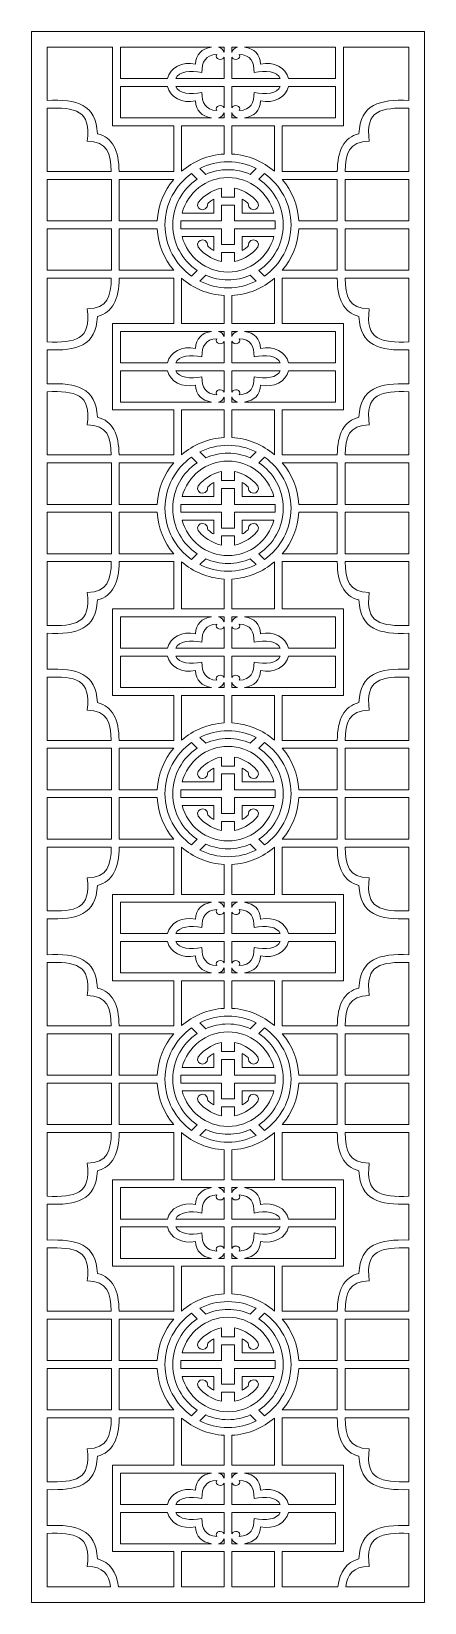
# Model space of a CAD drawing. Header units: centimetres. Extents: x -8 to -0.3, y -16 to 14.8.
import ezdxf

# ---------------------------------------------------------------- set-up
doc = ezdxf.new("R2010")
doc.units = ezdxf.units.CM
doc.header["$MEASUREMENT"] = 0
doc.layers.add('layer 1', color=7, linetype='Continuous')

msp = doc.modelspace()

# ---------------------------------------------------------------- linework, layer by layer
at = {"layer": 'layer 1', "color": 242, "lineweight": 9}
for points, knots in [([(-8.01099, 14.84356), (-8.01099, 14.84356), (-0.29787, 14.84356), (-0.29787, 14.84356), (-0.29787, 14.84356), (-0.29787, 14.84356), (-0.29787, -16.00896), (-0.29787, -16.00896), (-0.29787, -16.00896), (-0.29787, -16.00896), (-8.01099, -16.00896), (-8.01099, -16.00896), (-8.01099, -16.00896), (-8.01099, -16.00896), (-8.01099, 14.84356), (-8.01099, 14.84356)], [0, 0, 0, 0, 0.2, 0.2, 0.2, 0.2, 0.4, 0.4, 0.4, 0.4, 0.6, 0.6, 0.6, 0.6, 1, 1, 1, 1]), ([(-6.29168, 12.09287), (-6.29168, 12.09287), (-5.21907, 12.09287), (-5.21907, 12.09287), (-5.21907, 12.09287), (-5.21907, 12.09287), (-5.21907, 12.9924), (-5.21907, 12.9924), (-5.21907, 12.9924), (-5.21907, 12.9924), (-6.4183, 12.9924), (-6.4183, 12.9924), (-6.4183, 12.9924), (-6.4183, 12.9924), (-6.4183, 14.53502), (-6.4183, 14.53502), (-6.4183, 14.53502), (-6.4183, 14.53502), (-7.70245, 14.53502), (-7.70245, 14.53502), (-7.70245, 14.53502), (-7.70245, 14.53502), (-7.70245, 13.48983), (-7.70245, 13.48983), (-7.70245, 13.48983), (-7.11753, 13.51099), (-6.74646, 13.41704), (-6.7154, 12.8341), (-6.7154, 12.8341), (-6.42085, 12.76074), (-6.29417, 12.50394), (-6.29168, 12.09287)], [0, 0, 0, 0, 0.11111111, 0.11111111, 0.11111111, 0.11111111, 0.22222222, 0.22222222, 0.22222222, 0.22222222, 0.33333333, 0.33333333, 0.33333333, 0.33333333, 0.44444444, 0.44444444, 0.44444444, 0.44444444, 0.55555556, 0.55555556, 0.55555556, 0.55555556, 0.66666667, 0.66666667, 0.66666667, 0.66666667, 0.77777778, 0.77777778, 0.77777778, 0.77777778, 1, 1, 1, 1]), ([(-6.26404, 14.53502), (-6.26404, 14.53502), (-6.26404, 13.91797), (-6.26404, 13.91797), (-6.26404, 13.91797), (-6.26404, 13.91797), (-5.34107, 13.91797), (-5.34107, 13.91797), (-5.34107, 13.91797), (-5.29264, 14.1332), (-5.0552, 14.25667), (-4.79152, 14.2021), (-4.79152, 14.2021), (-4.78167, 14.39661), (-4.67209, 14.50334), (-4.4759, 14.53502), (-4.4759, 14.53502), (-4.4759, 14.53502), (-6.26404, 14.53502), (-6.26404, 14.53502)], [0, 0, 0, 0, 0.16666667, 0.16666667, 0.16666667, 0.16666667, 0.33333333, 0.33333333, 0.33333333, 0.33333333, 0.5, 0.5, 0.5, 0.5, 0.66666667, 0.66666667, 0.66666667, 0.66666667, 1, 1, 1, 1]), ([(-4.33806, 14.53502), (-4.28103, 14.52033), (-4.24567, 14.48454), (-4.23154, 14.43599), (-4.23154, 14.43599), (-4.23154, 14.43599), (-4.23154, 14.53502), (-4.23154, 14.53502), (-4.23154, 14.53502), (-4.23154, 14.53502), (-4.33806, 14.53502), (-4.33806, 14.53502)], [0, 0, 0, 0, 0.25, 0.25, 0.25, 0.25, 0.5, 0.5, 0.5, 0.5, 1, 1, 1, 1]), ([(-4.0773, 14.53502), (-4.0773, 14.53502), (-4.0773, 14.43293), (-4.0773, 14.43293), (-4.0773, 14.43293), (-4.06378, 14.48305), (-4.02812, 14.52003), (-3.96991, 14.53502), (-3.96991, 14.53502), (-3.96991, 14.53502), (-4.0773, 14.53502), (-4.0773, 14.53502)], [0, 0, 0, 0, 0.25, 0.25, 0.25, 0.25, 0.5, 0.5, 0.5, 0.5, 1, 1, 1, 1]), ([(-3.83212, 14.53502), (-3.6359, 14.50334), (-3.52635, 14.39661), (-3.5165, 14.2021), (-3.5165, 14.2021), (-3.25282, 14.25667), (-3.01534, 14.1332), (-2.9669, 13.91797), (-2.9669, 13.91797), (-2.9669, 13.91797), (-2.0448, 13.91797), (-2.0448, 13.91797), (-2.0448, 13.91797), (-2.0448, 13.91797), (-2.0448, 14.53502), (-2.0448, 14.53502), (-2.0448, 14.53502), (-2.0448, 14.53502), (-3.83212, 14.53502), (-3.83212, 14.53502)], [0, 0, 0, 0, 0.16666667, 0.16666667, 0.16666667, 0.16666667, 0.33333333, 0.33333333, 0.33333333, 0.33333333, 0.5, 0.5, 0.5, 0.5, 0.66666667, 0.66666667, 0.66666667, 0.66666667, 1, 1, 1, 1]), ([(-2.00989, 12.09287), (-2.00739, 12.50394), (-1.88068, 12.76074), (-1.58612, 12.8341), (-1.58612, 12.8341), (-1.55516, 13.41458), (-1.18709, 13.51017), (-0.60643, 13.49008), (-0.60643, 13.49008), (-0.60643, 13.49008), (-0.60643, 14.53502), (-0.60643, 14.53502), (-0.60643, 14.53502), (-0.60643, 14.53502), (-1.89056, 14.53502), (-1.89056, 14.53502), (-1.89056, 14.53502), (-1.89056, 14.53502), (-1.89056, 12.9924), (-1.89056, 12.9924), (-1.89056, 12.9924), (-1.89056, 12.9924), (-3.08948, 12.9924), (-3.08948, 12.9924), (-3.08948, 12.9924), (-3.08948, 12.9924), (-3.08948, 12.09287), (-3.08948, 12.09287), (-3.08948, 12.09287), (-3.08948, 12.09287), (-2.00989, 12.09287), (-2.00989, 12.09287)], [0, 0, 0, 0, 0.11111111, 0.11111111, 0.11111111, 0.11111111, 0.22222222, 0.22222222, 0.22222222, 0.22222222, 0.33333333, 0.33333333, 0.33333333, 0.33333333, 0.44444444, 0.44444444, 0.44444444, 0.44444444, 0.55555556, 0.55555556, 0.55555556, 0.55555556, 0.66666667, 0.66666667, 0.66666667, 0.66666667, 0.77777778, 0.77777778, 0.77777778, 0.77777778, 1, 1, 1, 1]), ([(-4.23154, 13.91797), (-4.23154, 13.91797), (-4.23154, 14.33852), (-4.23154, 14.33852), (-4.23154, 14.33852), (-4.26719, 14.25559), (-4.42612, 14.29338), (-4.37267, 14.39184), (-4.37267, 14.39184), (-4.60303, 14.37891), (-4.66485, 14.24362), (-4.66503, 14.03698), (-4.66503, 14.03698), (-4.89165, 14.08477), (-5.11975, 14.05809), (-5.18027, 13.91797), (-5.18027, 13.91797), (-5.18027, 13.91797), (-4.23154, 13.91797), (-4.23154, 13.91797)], [0, 0, 0, 0, 0.16666667, 0.16666667, 0.16666667, 0.16666667, 0.33333333, 0.33333333, 0.33333333, 0.33333333, 0.5, 0.5, 0.5, 0.5, 0.66666667, 0.66666667, 0.66666667, 0.66666667, 1, 1, 1, 1]), ([(-4.0773, 14.34054), (-4.0773, 14.34054), (-4.0773, 13.91797), (-4.0773, 13.91797), (-4.0773, 13.91797), (-4.0773, 13.91797), (-3.12769, 13.91797), (-3.12769, 13.91797), (-3.12769, 13.91797), (-3.18827, 14.05809), (-3.41634, 14.08477), (-3.64301, 14.03698), (-3.64301, 14.03698), (-3.64317, 14.24362), (-3.70495, 14.37891), (-3.93535, 14.39184), (-3.93535, 14.39184), (-3.88149, 14.29259), (-4.04336, 14.25498), (-4.0773, 14.34054)], [0, 0, 0, 0, 0.16666667, 0.16666667, 0.16666667, 0.16666667, 0.33333333, 0.33333333, 0.33333333, 0.33333333, 0.5, 0.5, 0.5, 0.5, 0.66666667, 0.66666667, 0.66666667, 0.66666667, 1, 1, 1, 1]), ([(-4.47582, 13.14665), (-4.67207, 13.17838), (-4.78167, 13.2851), (-4.79152, 13.47961), (-4.79152, 13.47961), (-5.0552, 13.42505), (-5.29264, 13.54855), (-5.34107, 13.76374), (-5.34107, 13.76374), (-5.34107, 13.76374), (-6.26404, 13.76374), (-6.26404, 13.76374), (-6.26404, 13.76374), (-6.26404, 13.76374), (-6.26404, 13.14665), (-6.26404, 13.14665), (-6.26404, 13.14665), (-6.26404, 13.14665), (-4.47582, 13.14665), (-4.47582, 13.14665)], [0, 0, 0, 0, 0.16666667, 0.16666667, 0.16666667, 0.16666667, 0.33333333, 0.33333333, 0.33333333, 0.33333333, 0.5, 0.5, 0.5, 0.5, 0.66666667, 0.66666667, 0.66666667, 0.66666667, 1, 1, 1, 1]), ([(-4.23154, 13.34319), (-4.23154, 13.34319), (-4.23154, 13.76374), (-4.23154, 13.76374), (-4.23154, 13.76374), (-4.23154, 13.76374), (-5.18027, 13.76374), (-5.18027, 13.76374), (-5.18027, 13.76374), (-5.11975, 13.62363), (-4.89163, 13.59693), (-4.66503, 13.64476), (-4.66503, 13.64476), (-4.66485, 13.43806), (-4.60303, 13.30279), (-4.37267, 13.28984), (-4.37267, 13.28984), (-4.42612, 13.38835), (-4.26719, 13.42612), (-4.23154, 13.34319)], [0, 0, 0, 0, 0.16666667, 0.16666667, 0.16666667, 0.16666667, 0.33333333, 0.33333333, 0.33333333, 0.33333333, 0.5, 0.5, 0.5, 0.5, 0.66666667, 0.66666667, 0.66666667, 0.66666667, 1, 1, 1, 1]), ([(-4.0773, 13.76374), (-4.0773, 13.76374), (-4.0773, 13.34119), (-4.0773, 13.34119), (-4.0773, 13.34119), (-4.04336, 13.42671), (-3.88149, 13.38911), (-3.93535, 13.28984), (-3.93535, 13.28984), (-3.70495, 13.30279), (-3.64317, 13.43806), (-3.64301, 13.64476), (-3.64301, 13.64476), (-3.41634, 13.59693), (-3.18827, 13.62363), (-3.12771, 13.76374), (-3.12771, 13.76374), (-3.12771, 13.76374), (-4.0773, 13.76374), (-4.0773, 13.76374)], [0, 0, 0, 0, 0.16666667, 0.16666667, 0.16666667, 0.16666667, 0.33333333, 0.33333333, 0.33333333, 0.33333333, 0.5, 0.5, 0.5, 0.5, 0.66666667, 0.66666667, 0.66666667, 0.66666667, 1, 1, 1, 1]), ([(-3.83217, 13.14665), (-3.63593, 13.17838), (-3.52637, 13.2851), (-3.5165, 13.47961), (-3.5165, 13.47961), (-3.25282, 13.42505), (-3.01538, 13.54855), (-2.9669, 13.76374), (-2.9669, 13.76374), (-2.9669, 13.76374), (-2.0448, 13.76374), (-2.0448, 13.76374), (-2.0448, 13.76374), (-2.0448, 13.76374), (-2.0448, 13.14665), (-2.0448, 13.14665), (-2.0448, 13.14665), (-2.0448, 13.14665), (-3.83217, 13.14665), (-3.83217, 13.14665)], [0, 0, 0, 0, 0.16666667, 0.16666667, 0.16666667, 0.16666667, 0.33333333, 0.33333333, 0.33333333, 0.33333333, 0.5, 0.5, 0.5, 0.5, 0.66666667, 0.66666667, 0.66666667, 0.66666667, 1, 1, 1, 1]), ([(-7.70245, 12.09287), (-7.70245, 12.09287), (-6.446, 12.09287), (-6.446, 12.09287), (-6.446, 12.09287), (-6.44829, 12.44188), (-6.51959, 12.6815), (-6.91888, 12.68723), (-6.91888, 12.68723), (-6.83225, 13.30115), (-7.15673, 13.3506), (-7.70245, 13.33555), (-7.70245, 13.33555), (-7.70245, 13.33555), (-7.70245, 12.09287), (-7.70245, 12.09287)], [0, 0, 0, 0, 0.2, 0.2, 0.2, 0.2, 0.4, 0.4, 0.4, 0.4, 0.6, 0.6, 0.6, 0.6, 1, 1, 1, 1]), ([(-0.60643, 13.33575), (-1.14766, 13.35014), (-1.46889, 13.29841), (-1.38266, 12.68723), (-1.38266, 12.68723), (-1.78197, 12.6815), (-1.85326, 12.44188), (-1.85556, 12.09287), (-1.85556, 12.09287), (-1.85556, 12.09287), (-0.60643, 12.09287), (-0.60643, 12.09287), (-0.60643, 12.09287), (-0.60643, 12.09287), (-0.60643, 13.33575), (-0.60643, 13.33575)], [0, 0, 0, 0, 0.2, 0.2, 0.2, 0.2, 0.4, 0.4, 0.4, 0.4, 0.6, 0.6, 0.6, 0.6, 1, 1, 1, 1]), ([(-5.06484, 12.09637), (-4.83875, 12.29266), (-4.54906, 12.41747), (-4.23154, 12.43499), (-4.23154, 12.43499), (-4.23154, 12.43499), (-4.23154, 12.9924), (-4.23154, 12.9924), (-4.23154, 12.9924), (-4.23154, 12.9924), (-5.06484, 12.9924), (-5.06484, 12.9924), (-5.06484, 12.9924), (-5.06484, 12.9924), (-5.06484, 12.09637), (-5.06484, 12.09637)], [0, 0, 0, 0, 0.2, 0.2, 0.2, 0.2, 0.4, 0.4, 0.4, 0.4, 0.6, 0.6, 0.6, 0.6, 1, 1, 1, 1]), ([(-4.23154, 13.14665), (-4.23154, 13.14665), (-4.23154, 13.24578), (-4.23154, 13.24578), (-4.23154, 13.24578), (-4.24567, 13.19719), (-4.28105, 13.16136), (-4.33813, 13.14665), (-4.33813, 13.14665), (-4.33813, 13.14665), (-4.23154, 13.14665), (-4.23154, 13.14665)], [0, 0, 0, 0, 0.25, 0.25, 0.25, 0.25, 0.5, 0.5, 0.5, 0.5, 1, 1, 1, 1]), ([(-4.0773, 13.2487), (-4.0773, 13.2487), (-4.0773, 13.14665), (-4.0773, 13.14665), (-4.0773, 13.14665), (-4.0773, 13.14665), (-3.96991, 13.14665), (-3.96991, 13.14665), (-3.96991, 13.14665), (-4.02808, 13.16163), (-4.06378, 13.19863), (-4.0773, 13.2487)], [0, 0, 0, 0, 0.25, 0.25, 0.25, 0.25, 0.5, 0.5, 0.5, 0.5, 1, 1, 1, 1]), ([(-4.0773, 12.43502), (-3.75969, 12.41752), (-3.46988, 12.29273), (-3.24378, 12.09636), (-3.24378, 12.09636), (-3.24378, 12.09636), (-3.24378, 12.9924), (-3.24378, 12.9924), (-3.24378, 12.9924), (-3.24378, 12.9924), (-4.0773, 12.9924), (-4.0773, 12.9924), (-4.0773, 12.9924), (-4.0773, 12.9924), (-4.0773, 12.43502), (-4.0773, 12.43502)], [0, 0, 0, 0, 0.2, 0.2, 0.2, 0.2, 0.4, 0.4, 0.4, 0.4, 0.6, 0.6, 0.6, 0.6, 1, 1, 1, 1]), ([(-4.76174, 10.15077), (-5.0482, 10.34585), (-5.23691, 10.67458), (-5.23691, 11.04605), (-5.23691, 11.04605), (-5.23691, 11.41751), (-5.04813, 11.74627), (-4.76166, 11.94139), (-4.76166, 11.94139), (-4.76166, 11.94139), (-4.87237, 12.05209), (-4.87237, 12.05209), (-4.87237, 12.05209), (-5.18611, 11.8274), (-5.39116, 11.45991), (-5.39116, 11.04605), (-5.39116, 11.04605), (-5.39116, 10.6322), (-5.18613, 10.26473), (-4.87244, 10.04001), (-4.87244, 10.04001), (-4.87244, 10.04001), (-4.76174, 10.15077), (-4.76174, 10.15077)], [0, 0, 0, 0, 0.14285714, 0.14285714, 0.14285714, 0.14285714, 0.28571429, 0.28571429, 0.28571429, 0.28571429, 0.42857143, 0.42857143, 0.42857143, 0.42857143, 0.57142857, 0.57142857, 0.57142857, 0.57142857, 0.71428571, 0.71428571, 0.71428571, 0.71428571, 1, 1, 1, 1]), ([(-4.59154, 12.03609), (-4.45772, 12.09555), (-4.30975, 12.12862), (-4.15433, 12.12862), (-4.15433, 12.12862), (-3.99888, 12.12862), (-3.85092, 12.09555), (-3.71708, 12.03609), (-3.71708, 12.03609), (-3.71708, 12.03609), (-3.60131, 12.15187), (-3.60131, 12.15187), (-3.60131, 12.15187), (-3.76785, 12.23565), (-3.95573, 12.28291), (-4.15433, 12.28291), (-4.15433, 12.28291), (-4.35289, 12.28291), (-4.5407, 12.23565), (-4.70728, 12.15187), (-4.70728, 12.15187), (-4.70728, 12.15187), (-4.59154, 12.03609), (-4.59154, 12.03609)], [0, 0, 0, 0, 0.14285714, 0.14285714, 0.14285714, 0.14285714, 0.28571429, 0.28571429, 0.28571429, 0.28571429, 0.42857143, 0.42857143, 0.42857143, 0.42857143, 0.57142857, 0.57142857, 0.57142857, 0.57142857, 0.71428571, 0.71428571, 0.71428571, 0.71428571, 1, 1, 1, 1]), ([(-3.43618, 10.04001), (-3.12248, 10.26473), (-2.91743, 10.6322), (-2.91743, 11.04605), (-2.91743, 11.04605), (-2.91743, 11.45991), (-3.12253, 11.8274), (-3.43623, 12.05209), (-3.43623, 12.05209), (-3.43623, 12.05209), (-3.54694, 11.94139), (-3.54694, 11.94139), (-3.54694, 11.94139), (-3.26044, 11.74627), (-3.07169, 11.41751), (-3.07169, 11.04605), (-3.07169, 11.04605), (-3.07169, 10.67458), (-3.26042, 10.34585), (-3.54688, 10.15077), (-3.54688, 10.15077), (-3.54688, 10.15077), (-3.43618, 10.04001), (-3.43618, 10.04001)], [0, 0, 0, 0, 0.14285714, 0.14285714, 0.14285714, 0.14285714, 0.28571429, 0.28571429, 0.28571429, 0.28571429, 0.42857143, 0.42857143, 0.42857143, 0.42857143, 0.57142857, 0.57142857, 0.57142857, 0.57142857, 0.71428571, 0.71428571, 0.71428571, 0.71428571, 1, 1, 1, 1]), ([(-6.4434, 11.93859), (-6.4434, 11.93859), (-6.4434, 11.12316), (-6.4434, 11.12316), (-6.4434, 11.12316), (-6.4434, 11.12316), (-7.70245, 11.12316), (-7.70245, 11.12316), (-7.70245, 11.12316), (-7.70245, 11.12316), (-7.70245, 11.93859), (-7.70245, 11.93859), (-7.70245, 11.93859), (-7.28275, 11.93859), (-6.86309, 11.93859), (-6.4434, 11.93859)], [0, 0, 0, 0, 0.2, 0.2, 0.2, 0.2, 0.4, 0.4, 0.4, 0.4, 0.6, 0.6, 0.6, 0.6, 1, 1, 1, 1]), ([(-6.2891, 11.12316), (-6.2891, 11.12316), (-6.2891, 11.93859), (-6.2891, 11.93859), (-6.2891, 11.93859), (-5.93272, 11.93859), (-5.5763, 11.93859), (-5.21988, 11.93859), (-5.21988, 11.93859), (-5.40739, 11.7152), (-5.52624, 11.43237), (-5.5433, 11.12316), (-5.5433, 11.12316), (-5.5433, 11.12316), (-6.2891, 11.12316), (-6.2891, 11.12316)], [0, 0, 0, 0, 0.2, 0.2, 0.2, 0.2, 0.4, 0.4, 0.4, 0.4, 0.6, 0.6, 0.6, 0.6, 1, 1, 1, 1]), ([(-4.54711, 11.46754), (-4.52503, 11.48793), (-4.50201, 11.50649), (-4.47645, 11.52469), (-4.47645, 11.52469), (-4.46253, 11.53364), (-4.44867, 11.542), (-4.43454, 11.54997), (-4.43454, 11.54997), (-4.43454, 11.45904), (-4.43454, 11.36812), (-4.43454, 11.2772), (-4.43454, 11.2772), (-4.64084, 11.2772), (-4.84714, 11.2772), (-5.05343, 11.2772), (-5.05343, 11.2772), (-4.95023, 11.67731), (-4.58588, 11.97441), (-4.15433, 11.97441), (-4.15433, 11.97441), (-3.72274, 11.97441), (-3.35835, 11.67731), (-3.2552, 11.2772), (-3.2552, 11.2772), (-3.46133, 11.2772), (-3.66746, 11.2772), (-3.87362, 11.2772), (-3.87362, 11.2772), (-3.87362, 11.36812), (-3.87362, 11.45904), (-3.87362, 11.54997), (-3.87362, 11.54997), (-3.8595, 11.542), (-3.84565, 11.53364), (-3.83166, 11.52469), (-3.83166, 11.52469), (-3.80617, 11.50649), (-3.78314, 11.48793), (-3.76101, 11.46754), (-3.76101, 11.46754), (-3.74799, 11.2354), (-3.41624, 11.36557), (-3.62519, 11.55105), (-3.62519, 11.55105), (-3.73964, 11.65266), (-3.87095, 11.73946), (-4.02788, 11.7669), (-4.02788, 11.7669), (-4.02788, 11.70749), (-4.02788, 11.64811), (-4.02788, 11.58872), (-4.02788, 11.58872), (-4.02788, 11.58872), (-4.28028, 11.58872), (-4.28028, 11.58872), (-4.28028, 11.58872), (-4.28028, 11.64811), (-4.28028, 11.70749), (-4.28028, 11.7669), (-4.28028, 11.7669), (-4.43721, 11.73946), (-4.56845, 11.65266), (-4.683, 11.55105), (-4.683, 11.55105), (-4.8919, 11.36557), (-4.56018, 11.2354), (-4.54711, 11.46754)], [0, 0, 0, 0, 0.05555556, 0.05555556, 0.05555556, 0.05555556, 0.11111111, 0.11111111, 0.11111111, 0.11111111, 0.16666667, 0.16666667, 0.16666667, 0.16666667, 0.22222222, 0.22222222, 0.22222222, 0.22222222, 0.27777778, 0.27777778, 0.27777778, 0.27777778, 0.33333333, 0.33333333, 0.33333333, 0.33333333, 0.38888889, 0.38888889, 0.38888889, 0.38888889, 0.44444444, 0.44444444, 0.44444444, 0.44444444, 0.5, 0.5, 0.5, 0.5, 0.55555556, 0.55555556, 0.55555556, 0.55555556, 0.61111111, 0.61111111, 0.61111111, 0.61111111, 0.66666667, 0.66666667, 0.66666667, 0.66666667, 0.72222222, 0.72222222, 0.72222222, 0.72222222, 0.77777778, 0.77777778, 0.77777778, 0.77777778, 0.83333333, 0.83333333, 0.83333333, 0.83333333, 0.88888889, 0.88888889, 0.88888889, 0.88888889, 1, 1, 1, 1]), ([(-2.0124, 11.12316), (-2.0124, 11.12316), (-2.0124, 11.93859), (-2.0124, 11.93859), (-2.0124, 11.93859), (-2.37118, 11.93859), (-2.72996, 11.93859), (-3.08874, 11.93859), (-3.08874, 11.93859), (-2.90123, 11.7152), (-2.78234, 11.43237), (-2.76532, 11.12316), (-2.76532, 11.12316), (-2.76532, 11.12316), (-2.0124, 11.12316), (-2.0124, 11.12316)], [0, 0, 0, 0, 0.2, 0.2, 0.2, 0.2, 0.4, 0.4, 0.4, 0.4, 0.6, 0.6, 0.6, 0.6, 1, 1, 1, 1]), ([(-1.85816, 11.93859), (-1.85816, 11.93859), (-1.85816, 11.12316), (-1.85816, 11.12316), (-1.85816, 11.12316), (-1.85816, 11.12316), (-0.60643, 11.12316), (-0.60643, 11.12316), (-0.60643, 11.12316), (-0.60643, 11.12316), (-0.60643, 11.93859), (-0.60643, 11.93859), (-0.60643, 11.93859), (-1.02362, 11.93859), (-1.44089, 11.93859), (-1.85816, 11.93859)], [0, 0, 0, 0, 0.2, 0.2, 0.2, 0.2, 0.4, 0.4, 0.4, 0.4, 0.6, 0.6, 0.6, 0.6, 1, 1, 1, 1]), ([(-4.28028, 10.65762), (-4.28028, 10.65762), (-4.02788, 10.65762), (-4.02788, 10.65762), (-4.02788, 10.65762), (-4.02788, 10.76127), (-4.02788, 10.86498), (-4.02788, 10.96868), (-4.02788, 10.96868), (-3.76164, 10.96868), (-3.49544, 10.96868), (-3.22925, 10.96868), (-3.22925, 10.96868), (-3.2271, 10.9942), (-3.22593, 11.02), (-3.22593, 11.04605), (-3.22593, 11.04605), (-3.22593, 11.07193), (-3.2271, 11.09757), (-3.22918, 11.12292), (-3.22918, 11.12292), (-3.49539, 11.12292), (-3.76164, 11.12292), (-4.02788, 11.12292), (-4.02788, 11.12292), (-4.02788, 11.22679), (-4.02788, 11.33059), (-4.02788, 11.43447), (-4.02788, 11.43447), (-4.02788, 11.43447), (-4.28028, 11.43447), (-4.28028, 11.43447), (-4.28028, 11.43447), (-4.28028, 11.33059), (-4.28028, 11.22679), (-4.28028, 11.12292), (-4.28028, 11.12292), (-4.54665, 11.12292), (-4.81304, 11.12292), (-5.07944, 11.12292), (-5.07944, 11.12292), (-5.08151, 11.09757), (-5.08263, 11.07193), (-5.08263, 11.04605), (-5.08263, 11.04605), (-5.08263, 11.02), (-5.08151, 10.9942), (-5.07938, 10.96868), (-5.07938, 10.96868), (-4.81299, 10.96868), (-4.54665, 10.96868), (-4.28028, 10.96868), (-4.28028, 10.96868), (-4.28028, 10.86498), (-4.28028, 10.76129), (-4.28028, 10.65762)], [0, 0, 0, 0, 0.06666667, 0.06666667, 0.06666667, 0.06666667, 0.13333333, 0.13333333, 0.13333333, 0.13333333, 0.2, 0.2, 0.2, 0.2, 0.26666667, 0.26666667, 0.26666667, 0.26666667, 0.33333333, 0.33333333, 0.33333333, 0.33333333, 0.4, 0.4, 0.4, 0.4, 0.46666667, 0.46666667, 0.46666667, 0.46666667, 0.53333333, 0.53333333, 0.53333333, 0.53333333, 0.6, 0.6, 0.6, 0.6, 0.66666667, 0.66666667, 0.66666667, 0.66666667, 0.73333333, 0.73333333, 0.73333333, 0.73333333, 0.8, 0.8, 0.8, 0.8, 0.86666667, 0.86666667, 0.86666667, 0.86666667, 1, 1, 1, 1]), ([(-6.4434, 10.9689), (-6.4434, 10.9689), (-6.4434, 10.15344), (-6.4434, 10.15344), (-6.4434, 10.15344), (-6.86308, 10.15344), (-7.28275, 10.15344), (-7.70245, 10.15344), (-7.70245, 10.15344), (-7.70245, 10.15344), (-7.70245, 10.9689), (-7.70245, 10.9689), (-7.70245, 10.9689), (-7.70245, 10.9689), (-6.4434, 10.9689), (-6.4434, 10.9689)], [0, 0, 0, 0, 0.2, 0.2, 0.2, 0.2, 0.4, 0.4, 0.4, 0.4, 0.6, 0.6, 0.6, 0.6, 1, 1, 1, 1]), ([(-6.2891, 10.15344), (-6.2891, 10.15344), (-6.2891, 10.9689), (-6.2891, 10.9689), (-6.2891, 10.9689), (-6.2891, 10.9689), (-5.5433, 10.9689), (-5.5433, 10.9689), (-5.5433, 10.9689), (-5.52624, 10.65969), (-5.40739, 10.3769), (-5.21986, 10.15344), (-5.21986, 10.15344), (-5.5763, 10.15344), (-5.93272, 10.15344), (-6.2891, 10.15344)], [0, 0, 0, 0, 0.2, 0.2, 0.2, 0.2, 0.4, 0.4, 0.4, 0.4, 0.6, 0.6, 0.6, 0.6, 1, 1, 1, 1]), ([(-4.02788, 10.50336), (-4.02788, 10.50336), (-4.28028, 10.50336), (-4.28028, 10.50336), (-4.28028, 10.50336), (-4.28028, 10.4438), (-4.28028, 10.38429), (-4.28028, 10.32474), (-4.28028, 10.32474), (-4.43721, 10.35218), (-4.56845, 10.43894), (-4.683, 10.54055), (-4.683, 10.54055), (-4.8919, 10.72605), (-4.56018, 10.85622), (-4.54711, 10.6241), (-4.54711, 10.6241), (-4.52503, 10.60367), (-4.50201, 10.58511), (-4.47645, 10.56693), (-4.47645, 10.56693), (-4.46253, 10.55796), (-4.44867, 10.54965), (-4.43454, 10.54163), (-4.43454, 10.54163), (-4.43454, 10.63255), (-4.43454, 10.7235), (-4.43454, 10.8144), (-4.43454, 10.8144), (-4.64079, 10.8144), (-4.84705, 10.8144), (-5.05333, 10.8144), (-5.05333, 10.8144), (-4.94999, 10.41455), (-4.58569, 10.11766), (-4.15433, 10.11766), (-4.15433, 10.11766), (-3.7229, 10.11766), (-3.35864, 10.41453), (-3.25529, 10.8144), (-3.25529, 10.8144), (-3.46138, 10.8144), (-3.66749, 10.8144), (-3.87362, 10.8144), (-3.87362, 10.8144), (-3.87362, 10.72346), (-3.87362, 10.63255), (-3.87362, 10.54163), (-3.87362, 10.54163), (-3.8595, 10.54965), (-3.84565, 10.55796), (-3.83166, 10.56693), (-3.83166, 10.56693), (-3.80617, 10.58511), (-3.78314, 10.60367), (-3.76101, 10.6241), (-3.76101, 10.6241), (-3.74799, 10.85622), (-3.41624, 10.72605), (-3.62519, 10.54055), (-3.62519, 10.54055), (-3.73964, 10.43894), (-3.87095, 10.35218), (-4.02788, 10.32474), (-4.02788, 10.32474), (-4.02788, 10.38429), (-4.02788, 10.4438), (-4.02788, 10.50336)], [0, 0, 0, 0, 0.05555556, 0.05555556, 0.05555556, 0.05555556, 0.11111111, 0.11111111, 0.11111111, 0.11111111, 0.16666667, 0.16666667, 0.16666667, 0.16666667, 0.22222222, 0.22222222, 0.22222222, 0.22222222, 0.27777778, 0.27777778, 0.27777778, 0.27777778, 0.33333333, 0.33333333, 0.33333333, 0.33333333, 0.38888889, 0.38888889, 0.38888889, 0.38888889, 0.44444444, 0.44444444, 0.44444444, 0.44444444, 0.5, 0.5, 0.5, 0.5, 0.55555556, 0.55555556, 0.55555556, 0.55555556, 0.61111111, 0.61111111, 0.61111111, 0.61111111, 0.66666667, 0.66666667, 0.66666667, 0.66666667, 0.72222222, 0.72222222, 0.72222222, 0.72222222, 0.77777778, 0.77777778, 0.77777778, 0.77777778, 0.83333333, 0.83333333, 0.83333333, 0.83333333, 0.88888889, 0.88888889, 0.88888889, 0.88888889, 1, 1, 1, 1]), ([(-2.0124, 10.15344), (-2.0124, 10.15344), (-2.0124, 10.9689), (-2.0124, 10.9689), (-2.0124, 10.9689), (-2.0124, 10.9689), (-2.76532, 10.9689), (-2.76532, 10.9689), (-2.76532, 10.9689), (-2.78234, 10.65969), (-2.90123, 10.3769), (-3.08874, 10.15344), (-3.08874, 10.15344), (-2.72996, 10.15344), (-2.37118, 10.15344), (-2.0124, 10.15344)], [0, 0, 0, 0, 0.2, 0.2, 0.2, 0.2, 0.4, 0.4, 0.4, 0.4, 0.6, 0.6, 0.6, 0.6, 1, 1, 1, 1]), ([(-1.85816, 10.9689), (-1.85816, 10.9689), (-1.85816, 10.15344), (-1.85816, 10.15344), (-1.85816, 10.15344), (-1.44089, 10.15344), (-1.02362, 10.15344), (-0.60643, 10.15344), (-0.60643, 10.15344), (-0.60643, 10.15344), (-0.60643, 10.9689), (-0.60643, 10.9689), (-0.60643, 10.9689), (-0.60643, 10.9689), (-1.85816, 10.9689), (-1.85816, 10.9689)], [0, 0, 0, 0, 0.2, 0.2, 0.2, 0.2, 0.4, 0.4, 0.4, 0.4, 0.6, 0.6, 0.6, 0.6, 1, 1, 1, 1]), ([(-6.29168, 6.52615), (-6.29168, 6.52615), (-5.21907, 6.52615), (-5.21907, 6.52615), (-5.21907, 6.52615), (-5.21907, 6.52615), (-5.21907, 7.41053), (-5.21907, 7.41053), (-5.21907, 7.41053), (-5.21907, 7.41053), (-6.4183, 7.41053), (-6.4183, 7.41053), (-6.4183, 7.41053), (-6.4183, 7.41053), (-6.4183, 9.10743), (-6.4183, 9.10743), (-6.4183, 9.10743), (-6.4183, 9.10743), (-5.21907, 9.10743), (-5.21907, 9.10743), (-5.21907, 9.10743), (-5.21907, 9.10743), (-5.21907, 9.99921), (-5.21907, 9.99921), (-5.21907, 9.99921), (-5.21907, 9.99921), (-6.29158, 9.99921), (-6.29158, 9.99921), (-6.29158, 9.99921), (-6.29186, 9.58155), (-6.41815, 9.32077), (-6.7154, 9.24672), (-6.7154, 9.24672), (-6.74646, 8.66382), (-7.11753, 8.56989), (-7.70245, 8.59103), (-7.70245, 8.59103), (-7.70245, 8.59103), (-7.70245, 7.92311), (-7.70245, 7.92311), (-7.70245, 7.92311), (-7.11753, 7.94424), (-6.74646, 7.85033), (-6.7154, 7.26742), (-6.7154, 7.26742), (-6.42085, 7.19402), (-6.29417, 6.93719), (-6.29168, 6.52615)], [0, 0, 0, 0, 0.07692308, 0.07692308, 0.07692308, 0.07692308, 0.15384615, 0.15384615, 0.15384615, 0.15384615, 0.23076923, 0.23076923, 0.23076923, 0.23076923, 0.30769231, 0.30769231, 0.30769231, 0.30769231, 0.38461538, 0.38461538, 0.38461538, 0.38461538, 0.46153846, 0.46153846, 0.46153846, 0.46153846, 0.53846154, 0.53846154, 0.53846154, 0.53846154, 0.61538462, 0.61538462, 0.61538462, 0.61538462, 0.69230769, 0.69230769, 0.69230769, 0.69230769, 0.76923077, 0.76923077, 0.76923077, 0.76923077, 0.84615385, 0.84615385, 0.84615385, 0.84615385, 1, 1, 1, 1]), ([(-7.70245, 8.74529), (-7.15673, 8.73026), (-6.83225, 8.77969), (-6.91888, 9.39359), (-6.91888, 9.39359), (-6.51531, 9.39944), (-6.44678, 9.64413), (-6.44591, 9.99921), (-6.44591, 9.99921), (-6.44591, 9.99921), (-7.70245, 9.99921), (-7.70245, 9.99921), (-7.70245, 9.99921), (-7.70245, 9.99921), (-7.70245, 8.74529), (-7.70245, 8.74529)], [0, 0, 0, 0, 0.2, 0.2, 0.2, 0.2, 0.4, 0.4, 0.4, 0.4, 0.6, 0.6, 0.6, 0.6, 1, 1, 1, 1]), ([(-5.06484, 9.10743), (-5.06484, 9.10743), (-4.23154, 9.10743), (-4.23154, 9.10743), (-4.23154, 9.10743), (-4.23154, 9.10743), (-4.23154, 9.65703), (-4.23154, 9.65703), (-4.23154, 9.65703), (-4.54906, 9.67456), (-4.83875, 9.7994), (-5.06484, 9.99572), (-5.06484, 9.99572), (-5.06484, 9.99572), (-5.06484, 9.10743), (-5.06484, 9.10743)], [0, 0, 0, 0, 0.2, 0.2, 0.2, 0.2, 0.4, 0.4, 0.4, 0.4, 0.6, 0.6, 0.6, 0.6, 1, 1, 1, 1]), ([(-4.15433, 9.96341), (-4.30979, 9.96341), (-4.45775, 9.99655), (-4.59162, 10.05599), (-4.59162, 10.05599), (-4.59162, 10.05599), (-4.70738, 9.94023), (-4.70738, 9.94023), (-4.70738, 9.94023), (-4.54075, 9.85646), (-4.35289, 9.80915), (-4.15433, 9.80915), (-4.15433, 9.80915), (-3.95573, 9.80915), (-3.76783, 9.85646), (-3.60126, 9.94023), (-3.60126, 9.94023), (-3.60126, 9.94023), (-3.71701, 10.05599), (-3.71701, 10.05599), (-3.71701, 10.05599), (-3.85088, 9.99655), (-3.99882, 9.96341), (-4.15433, 9.96341)], [0, 0, 0, 0, 0.14285714, 0.14285714, 0.14285714, 0.14285714, 0.28571429, 0.28571429, 0.28571429, 0.28571429, 0.42857143, 0.42857143, 0.42857143, 0.42857143, 0.57142857, 0.57142857, 0.57142857, 0.57142857, 0.71428571, 0.71428571, 0.71428571, 0.71428571, 1, 1, 1, 1]), ([(-4.0773, 9.10743), (-4.0773, 9.10743), (-3.24378, 9.10743), (-3.24378, 9.10743), (-3.24378, 9.10743), (-3.24378, 9.10743), (-3.24378, 9.99572), (-3.24378, 9.99572), (-3.24378, 9.99572), (-3.46992, 9.79935), (-3.75969, 9.67454), (-4.0773, 9.65703), (-4.0773, 9.65703), (-4.0773, 9.65703), (-4.0773, 9.10743), (-4.0773, 9.10743)], [0, 0, 0, 0, 0.2, 0.2, 0.2, 0.2, 0.4, 0.4, 0.4, 0.4, 0.6, 0.6, 0.6, 0.6, 1, 1, 1, 1]), ([(-2.00989, 6.52615), (-2.00739, 6.93719), (-1.88068, 7.19402), (-1.58612, 7.26742), (-1.58612, 7.26742), (-1.55516, 7.84788), (-1.18709, 7.94345), (-0.60643, 7.92333), (-0.60643, 7.92333), (-0.60643, 7.92333), (-0.60643, 8.59078), (-0.60643, 8.59078), (-0.60643, 8.59078), (-1.18709, 8.57068), (-1.55516, 8.66626), (-1.58612, 9.24672), (-1.58612, 9.24672), (-1.88337, 9.32077), (-2.00966, 9.58155), (-2.00992, 9.99921), (-2.00992, 9.99921), (-2.00992, 9.99921), (-3.08948, 9.99921), (-3.08948, 9.99921), (-3.08948, 9.99921), (-3.08948, 9.99921), (-3.08948, 9.10743), (-3.08948, 9.10743), (-3.08948, 9.10743), (-3.08948, 9.10743), (-1.89056, 9.10743), (-1.89056, 9.10743), (-1.89056, 9.10743), (-1.89056, 9.10743), (-1.89056, 7.41053), (-1.89056, 7.41053), (-1.89056, 7.41053), (-1.89056, 7.41053), (-3.08948, 7.41053), (-3.08948, 7.41053), (-3.08948, 7.41053), (-3.08948, 7.41053), (-3.08948, 6.52615), (-3.08948, 6.52615), (-3.08948, 6.52615), (-3.08948, 6.52615), (-2.00989, 6.52615), (-2.00989, 6.52615)], [0, 0, 0, 0, 0.07692308, 0.07692308, 0.07692308, 0.07692308, 0.15384615, 0.15384615, 0.15384615, 0.15384615, 0.23076923, 0.23076923, 0.23076923, 0.23076923, 0.30769231, 0.30769231, 0.30769231, 0.30769231, 0.38461538, 0.38461538, 0.38461538, 0.38461538, 0.46153846, 0.46153846, 0.46153846, 0.46153846, 0.53846154, 0.53846154, 0.53846154, 0.53846154, 0.61538462, 0.61538462, 0.61538462, 0.61538462, 0.69230769, 0.69230769, 0.69230769, 0.69230769, 0.76923077, 0.76923077, 0.76923077, 0.76923077, 0.84615385, 0.84615385, 0.84615385, 0.84615385, 1, 1, 1, 1]), ([(-0.60643, 8.74514), (-1.14766, 8.7307), (-1.46889, 8.78245), (-1.38266, 9.39359), (-1.38266, 9.39359), (-1.78623, 9.39944), (-1.85479, 9.64413), (-1.85561, 9.99921), (-1.85561, 9.99921), (-1.85561, 9.99921), (-0.60643, 9.99921), (-0.60643, 9.99921), (-0.60643, 9.99921), (-0.60643, 9.99921), (-0.60643, 8.74514), (-0.60643, 8.74514)], [0, 0, 0, 0, 0.2, 0.2, 0.2, 0.2, 0.4, 0.4, 0.4, 0.4, 0.6, 0.6, 0.6, 0.6, 1, 1, 1, 1]), ([(-6.26404, 8.95315), (-6.26404, 8.95315), (-6.26404, 8.33612), (-6.26404, 8.33612), (-6.26404, 8.33612), (-6.26404, 8.33612), (-5.34107, 8.33612), (-5.34107, 8.33612), (-5.34107, 8.33612), (-5.29264, 8.5513), (-5.0552, 8.67478), (-4.79152, 8.6202), (-4.79152, 8.6202), (-4.78167, 8.81473), (-4.67207, 8.92145), (-4.47587, 8.95315), (-4.47587, 8.95315), (-4.47587, 8.95315), (-6.26404, 8.95315), (-6.26404, 8.95315)], [0, 0, 0, 0, 0.16666667, 0.16666667, 0.16666667, 0.16666667, 0.33333333, 0.33333333, 0.33333333, 0.33333333, 0.5, 0.5, 0.5, 0.5, 0.66666667, 0.66666667, 0.66666667, 0.66666667, 1, 1, 1, 1]), ([(-4.23154, 8.95315), (-4.23154, 8.95315), (-4.33811, 8.95315), (-4.33811, 8.95315), (-4.33811, 8.95315), (-4.28103, 8.93849), (-4.24567, 8.90262), (-4.23154, 8.85404), (-4.23154, 8.85404), (-4.23154, 8.85404), (-4.23154, 8.95315), (-4.23154, 8.95315)], [0, 0, 0, 0, 0.25, 0.25, 0.25, 0.25, 0.5, 0.5, 0.5, 0.5, 1, 1, 1, 1]), ([(-3.96991, 8.95315), (-3.96991, 8.95315), (-4.0773, 8.95315), (-4.0773, 8.95315), (-4.0773, 8.95315), (-4.0773, 8.95315), (-4.0773, 8.85111), (-4.0773, 8.85111), (-4.0773, 8.85111), (-4.06378, 8.9012), (-4.02812, 8.93818), (-3.96991, 8.95315)], [0, 0, 0, 0, 0.25, 0.25, 0.25, 0.25, 0.5, 0.5, 0.5, 0.5, 1, 1, 1, 1]), ([(-2.0448, 8.33612), (-2.0448, 8.33612), (-2.0448, 8.95315), (-2.0448, 8.95315), (-2.0448, 8.95315), (-2.0448, 8.95315), (-3.83212, 8.95315), (-3.83212, 8.95315), (-3.83212, 8.95315), (-3.63591, 8.92145), (-3.52635, 8.81473), (-3.5165, 8.6202), (-3.5165, 8.6202), (-3.25282, 8.67478), (-3.01534, 8.5513), (-2.9669, 8.33612), (-2.9669, 8.33612), (-2.9669, 8.33612), (-2.0448, 8.33612), (-2.0448, 8.33612)], [0, 0, 0, 0, 0.16666667, 0.16666667, 0.16666667, 0.16666667, 0.33333333, 0.33333333, 0.33333333, 0.33333333, 0.5, 0.5, 0.5, 0.5, 0.66666667, 0.66666667, 0.66666667, 0.66666667, 1, 1, 1, 1]), ([(-4.23154, 8.75665), (-4.26719, 8.67372), (-4.42612, 8.71149), (-4.37267, 8.81002), (-4.37267, 8.81002), (-4.60303, 8.79702), (-4.66485, 8.66177), (-4.66503, 8.45507), (-4.66503, 8.45507), (-4.89163, 8.5029), (-5.11975, 8.4762), (-5.18027, 8.33612), (-5.18027, 8.33612), (-5.18027, 8.33612), (-4.23154, 8.33612), (-4.23154, 8.33612), (-4.23154, 8.33612), (-4.23154, 8.33612), (-4.23154, 8.75665), (-4.23154, 8.75665)], [0, 0, 0, 0, 0.16666667, 0.16666667, 0.16666667, 0.16666667, 0.33333333, 0.33333333, 0.33333333, 0.33333333, 0.5, 0.5, 0.5, 0.5, 0.66666667, 0.66666667, 0.66666667, 0.66666667, 1, 1, 1, 1]), ([(-4.0773, 8.33612), (-4.0773, 8.33612), (-3.12771, 8.33612), (-3.12771, 8.33612), (-3.12771, 8.33612), (-3.18827, 8.4762), (-3.41634, 8.5029), (-3.64301, 8.45507), (-3.64301, 8.45507), (-3.64317, 8.66177), (-3.70495, 8.79702), (-3.93535, 8.81002), (-3.93535, 8.81002), (-3.88149, 8.71072), (-4.04336, 8.67312), (-4.0773, 8.75864), (-4.0773, 8.75864), (-4.0773, 8.75864), (-4.0773, 8.33612), (-4.0773, 8.33612)], [0, 0, 0, 0, 0.16666667, 0.16666667, 0.16666667, 0.16666667, 0.33333333, 0.33333333, 0.33333333, 0.33333333, 0.5, 0.5, 0.5, 0.5, 0.66666667, 0.66666667, 0.66666667, 0.66666667, 1, 1, 1, 1]), ([(-6.26404, 8.18182), (-6.26404, 8.18182), (-6.26404, 7.56479), (-6.26404, 7.56479), (-6.26404, 7.56479), (-6.26404, 7.56479), (-4.47582, 7.56479), (-4.47582, 7.56479), (-4.47582, 7.56479), (-4.67207, 7.59651), (-4.78167, 7.70322), (-4.79152, 7.89774), (-4.79152, 7.89774), (-5.0552, 7.84316), (-5.29264, 7.96665), (-5.34107, 8.18182), (-5.34107, 8.18182), (-5.34107, 8.18182), (-6.26404, 8.18182), (-6.26404, 8.18182)], [0, 0, 0, 0, 0.16666667, 0.16666667, 0.16666667, 0.16666667, 0.33333333, 0.33333333, 0.33333333, 0.33333333, 0.5, 0.5, 0.5, 0.5, 0.66666667, 0.66666667, 0.66666667, 0.66666667, 1, 1, 1, 1]), ([(-4.23154, 8.18182), (-4.23154, 8.18182), (-5.18027, 8.18182), (-5.18027, 8.18182), (-5.18027, 8.18182), (-5.11975, 8.04174), (-4.89165, 8.01506), (-4.66503, 8.06283), (-4.66503, 8.06283), (-4.66485, 7.85619), (-4.60303, 7.72094), (-4.37267, 7.70797), (-4.37267, 7.70797), (-4.42612, 7.80645), (-4.26719, 7.84425), (-4.23154, 7.76127), (-4.23154, 7.76127), (-4.23154, 7.76127), (-4.23154, 8.18182), (-4.23154, 8.18182)], [0, 0, 0, 0, 0.16666667, 0.16666667, 0.16666667, 0.16666667, 0.33333333, 0.33333333, 0.33333333, 0.33333333, 0.5, 0.5, 0.5, 0.5, 0.66666667, 0.66666667, 0.66666667, 0.66666667, 1, 1, 1, 1]), ([(-4.0773, 7.75932), (-4.04336, 7.84485), (-3.88149, 7.80724), (-3.93535, 7.70797), (-3.93535, 7.70797), (-3.70495, 7.72094), (-3.64317, 7.85619), (-3.64301, 8.06283), (-3.64301, 8.06283), (-3.41634, 8.01506), (-3.18827, 8.04174), (-3.12769, 8.18182), (-3.12769, 8.18182), (-3.12769, 8.18182), (-4.0773, 8.18182), (-4.0773, 8.18182), (-4.0773, 8.18182), (-4.0773, 8.18182), (-4.0773, 7.75932), (-4.0773, 7.75932)], [0, 0, 0, 0, 0.16666667, 0.16666667, 0.16666667, 0.16666667, 0.33333333, 0.33333333, 0.33333333, 0.33333333, 0.5, 0.5, 0.5, 0.5, 0.66666667, 0.66666667, 0.66666667, 0.66666667, 1, 1, 1, 1]), ([(-3.83217, 7.56479), (-3.83217, 7.56479), (-2.0448, 7.56479), (-2.0448, 7.56479), (-2.0448, 7.56479), (-2.0448, 7.56479), (-2.0448, 8.18182), (-2.0448, 8.18182), (-2.0448, 8.18182), (-2.0448, 8.18182), (-2.9669, 8.18182), (-2.9669, 8.18182), (-2.9669, 8.18182), (-3.01534, 7.96665), (-3.25282, 7.84316), (-3.5165, 7.89774), (-3.5165, 7.89774), (-3.52637, 7.70322), (-3.63593, 7.59651), (-3.83217, 7.56479)], [0, 0, 0, 0, 0.16666667, 0.16666667, 0.16666667, 0.16666667, 0.33333333, 0.33333333, 0.33333333, 0.33333333, 0.5, 0.5, 0.5, 0.5, 0.66666667, 0.66666667, 0.66666667, 0.66666667, 1, 1, 1, 1]), ([(-7.70245, 6.52615), (-7.70245, 6.52615), (-6.446, 6.52615), (-6.446, 6.52615), (-6.446, 6.52615), (-6.44829, 6.87517), (-6.51959, 7.11475), (-6.91888, 7.12048), (-6.91888, 7.12048), (-6.83225, 7.73442), (-7.15673, 7.78385), (-7.70245, 7.76883), (-7.70245, 7.76883), (-7.70245, 7.76883), (-7.70245, 6.52615), (-7.70245, 6.52615)], [0, 0, 0, 0, 0.2, 0.2, 0.2, 0.2, 0.4, 0.4, 0.4, 0.4, 0.6, 0.6, 0.6, 0.6, 1, 1, 1, 1]), ([(-0.60643, 7.769), (-1.14766, 7.78341), (-1.46889, 7.73165), (-1.38266, 7.12048), (-1.38266, 7.12048), (-1.78197, 7.11475), (-1.85326, 6.87517), (-1.85556, 6.52615), (-1.85556, 6.52615), (-1.85556, 6.52615), (-0.60643, 6.52615), (-0.60643, 6.52615), (-0.60643, 6.52615), (-0.60643, 6.52615), (-0.60643, 7.769), (-0.60643, 7.769)], [0, 0, 0, 0, 0.2, 0.2, 0.2, 0.2, 0.4, 0.4, 0.4, 0.4, 0.6, 0.6, 0.6, 0.6, 1, 1, 1, 1]), ([(-5.06484, 6.52961), (-4.83875, 6.72595), (-4.54906, 6.85072), (-4.23154, 6.86824), (-4.23154, 6.86824), (-4.23154, 6.86824), (-4.23154, 7.41053), (-4.23154, 7.41053), (-4.23154, 7.41053), (-4.23154, 7.41053), (-5.06484, 7.41053), (-5.06484, 7.41053), (-5.06484, 7.41053), (-5.06484, 7.41053), (-5.06484, 6.52961), (-5.06484, 6.52961)], [0, 0, 0, 0, 0.2, 0.2, 0.2, 0.2, 0.4, 0.4, 0.4, 0.4, 0.6, 0.6, 0.6, 0.6, 1, 1, 1, 1]), ([(-4.33813, 7.56479), (-4.33813, 7.56479), (-4.23154, 7.56479), (-4.23154, 7.56479), (-4.23154, 7.56479), (-4.23154, 7.56479), (-4.23154, 7.66394), (-4.23154, 7.66394), (-4.23154, 7.66394), (-4.24567, 7.61536), (-4.28105, 7.57947), (-4.33813, 7.56479)], [0, 0, 0, 0, 0.25, 0.25, 0.25, 0.25, 0.5, 0.5, 0.5, 0.5, 1, 1, 1, 1]), ([(-4.0773, 7.56479), (-4.0773, 7.56479), (-3.96991, 7.56479), (-3.96991, 7.56479), (-3.96991, 7.56479), (-4.02808, 7.57978), (-4.06378, 7.61676), (-4.0773, 7.66686), (-4.0773, 7.66686), (-4.0773, 7.66686), (-4.0773, 7.56479), (-4.0773, 7.56479)], [0, 0, 0, 0, 0.25, 0.25, 0.25, 0.25, 0.5, 0.5, 0.5, 0.5, 1, 1, 1, 1]), ([(-4.0773, 6.86824), (-3.75969, 6.85081), (-3.46986, 6.72602), (-3.24378, 6.52961), (-3.24378, 6.52961), (-3.24378, 6.52961), (-3.24378, 7.41053), (-3.24378, 7.41053), (-3.24378, 7.41053), (-3.24378, 7.41053), (-4.0773, 7.41053), (-4.0773, 7.41053), (-4.0773, 7.41053), (-4.0773, 7.41053), (-4.0773, 6.86824), (-4.0773, 6.86824)], [0, 0, 0, 0, 0.2, 0.2, 0.2, 0.2, 0.4, 0.4, 0.4, 0.4, 0.6, 0.6, 0.6, 0.6, 1, 1, 1, 1]), ([(-4.76174, 4.58397), (-5.0482, 4.77914), (-5.23691, 5.10788), (-5.23691, 5.47928), (-5.23691, 5.47928), (-5.23691, 5.85079), (-5.04813, 6.17957), (-4.76166, 6.37464), (-4.76166, 6.37464), (-4.76166, 6.37464), (-4.87237, 6.48539), (-4.87237, 6.48539), (-4.87237, 6.48539), (-5.18611, 6.26065), (-5.39116, 5.89318), (-5.39116, 5.47928), (-5.39116, 5.47928), (-5.39116, 5.06546), (-5.18613, 4.69802), (-4.87244, 4.4733), (-4.87244, 4.4733), (-4.87244, 4.4733), (-4.76174, 4.58397), (-4.76174, 4.58397)], [0, 0, 0, 0, 0.14285714, 0.14285714, 0.14285714, 0.14285714, 0.28571429, 0.28571429, 0.28571429, 0.28571429, 0.42857143, 0.42857143, 0.42857143, 0.42857143, 0.57142857, 0.57142857, 0.57142857, 0.57142857, 0.71428571, 0.71428571, 0.71428571, 0.71428571, 1, 1, 1, 1]), ([(-4.59154, 6.46938), (-4.45772, 6.5288), (-4.30975, 6.56194), (-4.15433, 6.56194), (-4.15433, 6.56194), (-3.99888, 6.56194), (-3.85092, 6.5288), (-3.71708, 6.46938), (-3.71708, 6.46938), (-3.71708, 6.46938), (-3.60131, 6.58515), (-3.60131, 6.58515), (-3.60131, 6.58515), (-3.76785, 6.66888), (-3.95573, 6.7162), (-4.15433, 6.7162), (-4.15433, 6.7162), (-4.35289, 6.7162), (-4.5407, 6.66888), (-4.70728, 6.58515), (-4.70728, 6.58515), (-4.70728, 6.58515), (-4.59154, 6.46938), (-4.59154, 6.46938)], [0, 0, 0, 0, 0.14285714, 0.14285714, 0.14285714, 0.14285714, 0.28571429, 0.28571429, 0.28571429, 0.28571429, 0.42857143, 0.42857143, 0.42857143, 0.42857143, 0.57142857, 0.57142857, 0.57142857, 0.57142857, 0.71428571, 0.71428571, 0.71428571, 0.71428571, 1, 1, 1, 1]), ([(-3.43618, 4.4733), (-3.12248, 4.69802), (-2.91743, 5.06546), (-2.91743, 5.47928), (-2.91743, 5.47928), (-2.91743, 5.89318), (-3.12253, 6.26065), (-3.43623, 6.48539), (-3.43623, 6.48539), (-3.43623, 6.48539), (-3.54694, 6.37464), (-3.54694, 6.37464), (-3.54694, 6.37464), (-3.26044, 6.17957), (-3.07169, 5.85079), (-3.07169, 5.47928), (-3.07169, 5.47928), (-3.07169, 5.10788), (-3.26042, 4.77914), (-3.54688, 4.58397), (-3.54688, 4.58397), (-3.54688, 4.58397), (-3.43618, 4.4733), (-3.43618, 4.4733)], [0, 0, 0, 0, 0.14285714, 0.14285714, 0.14285714, 0.14285714, 0.28571429, 0.28571429, 0.28571429, 0.28571429, 0.42857143, 0.42857143, 0.42857143, 0.42857143, 0.57142857, 0.57142857, 0.57142857, 0.57142857, 0.71428571, 0.71428571, 0.71428571, 0.71428571, 1, 1, 1, 1]), ([(-6.4434, 6.37189), (-6.4434, 6.37189), (-6.4434, 5.55643), (-6.4434, 5.55643), (-6.4434, 5.55643), (-6.4434, 5.55643), (-7.70245, 5.55643), (-7.70245, 5.55643), (-7.70245, 5.55643), (-7.70245, 5.55643), (-7.70245, 6.37189), (-7.70245, 6.37189), (-7.70245, 6.37189), (-7.28275, 6.37189), (-6.86309, 6.37189), (-6.4434, 6.37189)], [0, 0, 0, 0, 0.2, 0.2, 0.2, 0.2, 0.4, 0.4, 0.4, 0.4, 0.6, 0.6, 0.6, 0.6, 1, 1, 1, 1]), ([(-5.54325, 5.55643), (-5.52619, 5.86566), (-5.40739, 6.14845), (-5.21988, 6.37189), (-5.21988, 6.37189), (-5.5763, 6.37189), (-5.93272, 6.37189), (-6.2891, 6.37189), (-6.2891, 6.37189), (-6.2891, 6.37189), (-6.2891, 5.55643), (-6.2891, 5.55643), (-6.2891, 5.55643), (-6.2891, 5.55643), (-5.54325, 5.55643), (-5.54325, 5.55643)], [0, 0, 0, 0, 0.2, 0.2, 0.2, 0.2, 0.4, 0.4, 0.4, 0.4, 0.6, 0.6, 0.6, 0.6, 1, 1, 1, 1]), ([(-4.54711, 5.90081), (-4.52503, 5.92118), (-4.50201, 5.93978), (-4.47645, 5.95798), (-4.47645, 5.95798), (-4.46253, 5.96692), (-4.44867, 5.97525), (-4.43454, 5.98326), (-4.43454, 5.98326), (-4.43454, 5.89231), (-4.43454, 5.80139), (-4.43454, 5.71045), (-4.43454, 5.71045), (-4.64084, 5.71045), (-4.84714, 5.71045), (-5.05343, 5.71045), (-5.05343, 5.71045), (-4.95023, 6.11058), (-4.58588, 6.40768), (-4.15433, 6.40768), (-4.15433, 6.40768), (-3.72274, 6.40768), (-3.35835, 6.11058), (-3.2552, 5.71045), (-3.2552, 5.71045), (-3.46133, 5.71045), (-3.66746, 5.71045), (-3.87362, 5.71045), (-3.87362, 5.71045), (-3.87362, 5.80139), (-3.87362, 5.89231), (-3.87362, 5.98326), (-3.87362, 5.98326), (-3.8595, 5.97525), (-3.84565, 5.96692), (-3.83166, 5.95798), (-3.83166, 5.95798), (-3.80617, 5.93978), (-3.78314, 5.92118), (-3.76101, 5.90081), (-3.76101, 5.90081), (-3.74799, 5.66865), (-3.41624, 5.79884), (-3.62519, 5.98432), (-3.62519, 5.98432), (-3.73964, 6.08596), (-3.87095, 6.17273), (-4.02788, 6.20013), (-4.02788, 6.20013), (-4.02788, 6.14079), (-4.02788, 6.08135), (-4.02788, 6.02199), (-4.02788, 6.02199), (-4.02788, 6.02199), (-4.28028, 6.02199), (-4.28028, 6.02199), (-4.28028, 6.02199), (-4.28028, 6.08135), (-4.28028, 6.14079), (-4.28028, 6.20013), (-4.28028, 6.20013), (-4.43721, 6.17273), (-4.56845, 6.08596), (-4.683, 5.98432), (-4.683, 5.98432), (-4.8919, 5.79884), (-4.56018, 5.66865), (-4.54711, 5.90081)], [0, 0, 0, 0, 0.05555556, 0.05555556, 0.05555556, 0.05555556, 0.11111111, 0.11111111, 0.11111111, 0.11111111, 0.16666667, 0.16666667, 0.16666667, 0.16666667, 0.22222222, 0.22222222, 0.22222222, 0.22222222, 0.27777778, 0.27777778, 0.27777778, 0.27777778, 0.33333333, 0.33333333, 0.33333333, 0.33333333, 0.38888889, 0.38888889, 0.38888889, 0.38888889, 0.44444444, 0.44444444, 0.44444444, 0.44444444, 0.5, 0.5, 0.5, 0.5, 0.55555556, 0.55555556, 0.55555556, 0.55555556, 0.61111111, 0.61111111, 0.61111111, 0.61111111, 0.66666667, 0.66666667, 0.66666667, 0.66666667, 0.72222222, 0.72222222, 0.72222222, 0.72222222, 0.77777778, 0.77777778, 0.77777778, 0.77777778, 0.83333333, 0.83333333, 0.83333333, 0.83333333, 0.88888889, 0.88888889, 0.88888889, 0.88888889, 1, 1, 1, 1]), ([(-3.08874, 6.37189), (-2.90123, 6.14844), (-2.78236, 5.86566), (-2.76537, 5.55643), (-2.76537, 5.55643), (-2.76537, 5.55643), (-2.0124, 5.55643), (-2.0124, 5.55643), (-2.0124, 5.55643), (-2.0124, 5.55643), (-2.0124, 6.37189), (-2.0124, 6.37189), (-2.0124, 6.37189), (-2.37118, 6.37189), (-2.72996, 6.37189), (-3.08874, 6.37189)], [0, 0, 0, 0, 0.2, 0.2, 0.2, 0.2, 0.4, 0.4, 0.4, 0.4, 0.6, 0.6, 0.6, 0.6, 1, 1, 1, 1]), ([(-1.85816, 6.37189), (-1.85816, 6.37189), (-1.85816, 5.55643), (-1.85816, 5.55643), (-1.85816, 5.55643), (-1.85816, 5.55643), (-0.60643, 5.55643), (-0.60643, 5.55643), (-0.60643, 5.55643), (-0.60643, 5.55643), (-0.60643, 6.37189), (-0.60643, 6.37189), (-0.60643, 6.37189), (-1.02362, 6.37189), (-1.44089, 6.37189), (-1.85816, 6.37189)], [0, 0, 0, 0, 0.2, 0.2, 0.2, 0.2, 0.4, 0.4, 0.4, 0.4, 0.6, 0.6, 0.6, 0.6, 1, 1, 1, 1]), ([(-4.28028, 5.09087), (-4.28028, 5.09087), (-4.02788, 5.09087), (-4.02788, 5.09087), (-4.02788, 5.09087), (-4.02788, 5.19454), (-4.02788, 5.29827), (-4.02788, 5.40195), (-4.02788, 5.40195), (-3.76164, 5.40195), (-3.49544, 5.40195), (-3.22925, 5.40195), (-3.22925, 5.40195), (-3.2271, 5.42745), (-3.22593, 5.45323), (-3.22593, 5.47928), (-3.22593, 5.47928), (-3.22593, 5.50518), (-3.2271, 5.53084), (-3.22918, 5.55623), (-3.22918, 5.55623), (-3.49539, 5.55623), (-3.76164, 5.55623), (-4.02788, 5.55623), (-4.02788, 5.55623), (-4.02788, 5.66006), (-4.02788, 5.76389), (-4.02788, 5.86773), (-4.02788, 5.86773), (-4.02788, 5.86773), (-4.28028, 5.86773), (-4.28028, 5.86773), (-4.28028, 5.86773), (-4.28028, 5.76389), (-4.28028, 5.66004), (-4.28028, 5.55623), (-4.28028, 5.55623), (-4.54665, 5.55623), (-4.81304, 5.55623), (-5.07944, 5.55623), (-5.07944, 5.55623), (-5.08151, 5.53084), (-5.08263, 5.50518), (-5.08263, 5.47928), (-5.08263, 5.47928), (-5.08263, 5.45323), (-5.08151, 5.42745), (-5.07938, 5.40195), (-5.07938, 5.40195), (-4.81299, 5.40195), (-4.54665, 5.40195), (-4.28028, 5.40195), (-4.28028, 5.40195), (-4.28028, 5.29827), (-4.28028, 5.19455), (-4.28028, 5.09087)], [0, 0, 0, 0, 0.06666667, 0.06666667, 0.06666667, 0.06666667, 0.13333333, 0.13333333, 0.13333333, 0.13333333, 0.2, 0.2, 0.2, 0.2, 0.26666667, 0.26666667, 0.26666667, 0.26666667, 0.33333333, 0.33333333, 0.33333333, 0.33333333, 0.4, 0.4, 0.4, 0.4, 0.46666667, 0.46666667, 0.46666667, 0.46666667, 0.53333333, 0.53333333, 0.53333333, 0.53333333, 0.6, 0.6, 0.6, 0.6, 0.66666667, 0.66666667, 0.66666667, 0.66666667, 0.73333333, 0.73333333, 0.73333333, 0.73333333, 0.8, 0.8, 0.8, 0.8, 0.86666667, 0.86666667, 0.86666667, 0.86666667, 1, 1, 1, 1]), ([(-6.4434, 5.40217), (-6.4434, 5.40217), (-6.4434, 4.58673), (-6.4434, 4.58673), (-6.4434, 4.58673), (-6.86309, 4.58673), (-7.28275, 4.58673), (-7.70245, 4.58673), (-7.70245, 4.58673), (-7.70245, 4.58673), (-7.70245, 5.40217), (-7.70245, 5.40217), (-7.70245, 5.40217), (-7.70245, 5.40217), (-6.4434, 5.40217), (-6.4434, 5.40217)], [0, 0, 0, 0, 0.2, 0.2, 0.2, 0.2, 0.4, 0.4, 0.4, 0.4, 0.6, 0.6, 0.6, 0.6, 1, 1, 1, 1]), ([(-5.21986, 4.58673), (-5.40739, 4.81015), (-5.52621, 5.09296), (-5.54325, 5.40217), (-5.54325, 5.40217), (-5.54325, 5.40217), (-6.2891, 5.40217), (-6.2891, 5.40217), (-6.2891, 5.40217), (-6.2891, 5.40217), (-6.2891, 4.58673), (-6.2891, 4.58673), (-6.2891, 4.58673), (-5.93272, 4.58673), (-5.5763, 4.58673), (-5.21986, 4.58673)], [0, 0, 0, 0, 0.2, 0.2, 0.2, 0.2, 0.4, 0.4, 0.4, 0.4, 0.6, 0.6, 0.6, 0.6, 1, 1, 1, 1]), ([(-4.02788, 4.9366), (-4.02788, 4.9366), (-4.28028, 4.9366), (-4.28028, 4.9366), (-4.28028, 4.9366), (-4.28028, 4.87708), (-4.28028, 4.81754), (-4.28028, 4.75803), (-4.28028, 4.75803), (-4.43721, 4.78543), (-4.56845, 4.87219), (-4.683, 4.97385), (-4.683, 4.97385), (-4.8919, 5.15933), (-4.56018, 5.28948), (-4.54711, 5.05736), (-4.54711, 5.05736), (-4.52503, 5.03694), (-4.50201, 5.0184), (-4.47645, 5.0002), (-4.47645, 5.0002), (-4.46253, 4.99125), (-4.44867, 4.98287), (-4.43454, 4.9749), (-4.43454, 4.9749), (-4.43454, 5.06583), (-4.43454, 5.15675), (-4.43454, 5.2477), (-4.43454, 5.2477), (-4.64079, 5.2477), (-4.84705, 5.2477), (-5.05333, 5.2477), (-5.05333, 5.2477), (-4.94999, 4.8478), (-4.58569, 4.55098), (-4.15433, 4.55098), (-4.15433, 4.55098), (-3.7229, 4.55098), (-3.35864, 4.8478), (-3.25529, 5.2477), (-3.25529, 5.2477), (-3.46138, 5.2477), (-3.66749, 5.2477), (-3.87362, 5.2477), (-3.87362, 5.2477), (-3.87362, 5.15675), (-3.87362, 5.06585), (-3.87362, 4.9749), (-3.87362, 4.9749), (-3.8595, 4.98287), (-3.84565, 4.99125), (-3.83166, 5.0002), (-3.83166, 5.0002), (-3.80617, 5.0184), (-3.78314, 5.03694), (-3.76101, 5.05736), (-3.76101, 5.05736), (-3.74799, 5.28948), (-3.41624, 5.15933), (-3.62519, 4.97385), (-3.62519, 4.97385), (-3.73964, 4.87219), (-3.87095, 4.78543), (-4.02788, 4.75803), (-4.02788, 4.75803), (-4.02788, 4.81754), (-4.02788, 4.87708), (-4.02788, 4.9366)], [0, 0, 0, 0, 0.05555556, 0.05555556, 0.05555556, 0.05555556, 0.11111111, 0.11111111, 0.11111111, 0.11111111, 0.16666667, 0.16666667, 0.16666667, 0.16666667, 0.22222222, 0.22222222, 0.22222222, 0.22222222, 0.27777778, 0.27777778, 0.27777778, 0.27777778, 0.33333333, 0.33333333, 0.33333333, 0.33333333, 0.38888889, 0.38888889, 0.38888889, 0.38888889, 0.44444444, 0.44444444, 0.44444444, 0.44444444, 0.5, 0.5, 0.5, 0.5, 0.55555556, 0.55555556, 0.55555556, 0.55555556, 0.61111111, 0.61111111, 0.61111111, 0.61111111, 0.66666667, 0.66666667, 0.66666667, 0.66666667, 0.72222222, 0.72222222, 0.72222222, 0.72222222, 0.77777778, 0.77777778, 0.77777778, 0.77777778, 0.83333333, 0.83333333, 0.83333333, 0.83333333, 0.88888889, 0.88888889, 0.88888889, 0.88888889, 1, 1, 1, 1]), ([(-2.76537, 5.40217), (-2.78239, 5.09296), (-2.90123, 4.81015), (-3.08874, 4.58673), (-3.08874, 4.58673), (-2.72996, 4.58673), (-2.37118, 4.58673), (-2.0124, 4.58673), (-2.0124, 4.58673), (-2.0124, 4.58673), (-2.0124, 5.40217), (-2.0124, 5.40217), (-2.0124, 5.40217), (-2.0124, 5.40217), (-2.76537, 5.40217), (-2.76537, 5.40217)], [0, 0, 0, 0, 0.2, 0.2, 0.2, 0.2, 0.4, 0.4, 0.4, 0.4, 0.6, 0.6, 0.6, 0.6, 1, 1, 1, 1]), ([(-1.85816, 5.40217), (-1.85816, 5.40217), (-1.85816, 4.58673), (-1.85816, 4.58673), (-1.85816, 4.58673), (-1.44089, 4.58673), (-1.02362, 4.58673), (-0.60643, 4.58673), (-0.60643, 4.58673), (-0.60643, 4.58673), (-0.60643, 5.40217), (-0.60643, 5.40217), (-0.60643, 5.40217), (-0.60643, 5.40217), (-1.85816, 5.40217), (-1.85816, 5.40217)], [0, 0, 0, 0, 0.2, 0.2, 0.2, 0.2, 0.4, 0.4, 0.4, 0.4, 0.6, 0.6, 0.6, 0.6, 1, 1, 1, 1]), ([(-6.29168, 0.92146), (-6.29168, 0.92146), (-5.21907, 0.92146), (-5.21907, 0.92146), (-5.21907, 0.92146), (-5.21907, 0.92146), (-5.21907, 1.80584), (-5.21907, 1.80584), (-5.21907, 1.80584), (-5.21907, 1.80584), (-6.4183, 1.80584), (-6.4183, 1.80584), (-6.4183, 1.80584), (-6.4183, 1.80584), (-6.4183, 3.50274), (-6.4183, 3.50274), (-6.4183, 3.50274), (-6.4183, 3.50274), (-5.21907, 3.50274), (-5.21907, 3.50274), (-5.21907, 3.50274), (-5.21907, 3.50274), (-5.21907, 4.43248), (-5.21907, 4.43248), (-5.21907, 4.43248), (-5.21907, 4.43248), (-6.29158, 4.43248), (-6.29158, 4.43248), (-6.29158, 4.43248), (-6.29186, 4.01487), (-6.41815, 3.75408), (-6.7154, 3.68001), (-6.7154, 3.68001), (-6.74646, 3.09707), (-7.11753, 3.00316), (-7.70245, 3.0243), (-7.70245, 3.0243), (-7.70245, 3.0243), (-7.70245, 2.31841), (-7.70245, 2.31841), (-7.70245, 2.31841), (-7.11753, 2.33957), (-6.74646, 2.24564), (-6.7154, 1.6627), (-6.7154, 1.6627), (-6.42085, 1.5893), (-6.29417, 1.33252), (-6.29168, 0.92146)], [0, 0, 0, 0, 0.07692308, 0.07692308, 0.07692308, 0.07692308, 0.15384615, 0.15384615, 0.15384615, 0.15384615, 0.23076923, 0.23076923, 0.23076923, 0.23076923, 0.30769231, 0.30769231, 0.30769231, 0.30769231, 0.38461538, 0.38461538, 0.38461538, 0.38461538, 0.46153846, 0.46153846, 0.46153846, 0.46153846, 0.53846154, 0.53846154, 0.53846154, 0.53846154, 0.61538462, 0.61538462, 0.61538462, 0.61538462, 0.69230769, 0.69230769, 0.69230769, 0.69230769, 0.76923077, 0.76923077, 0.76923077, 0.76923077, 0.84615385, 0.84615385, 0.84615385, 0.84615385, 1, 1, 1, 1]), ([(-7.70245, 3.17858), (-7.15673, 3.16354), (-6.83225, 3.21296), (-6.91888, 3.82691), (-6.91888, 3.82691), (-6.51531, 3.8327), (-6.44678, 4.07738), (-6.44591, 4.43248), (-6.44591, 4.43248), (-6.44591, 4.43248), (-7.70245, 4.43248), (-7.70245, 4.43248), (-7.70245, 4.43248), (-7.70245, 4.43248), (-7.70245, 3.17858), (-7.70245, 3.17858)], [0, 0, 0, 0, 0.2, 0.2, 0.2, 0.2, 0.4, 0.4, 0.4, 0.4, 0.6, 0.6, 0.6, 0.6, 1, 1, 1, 1]), ([(-5.06484, 3.50274), (-5.06484, 3.50274), (-4.23154, 3.50274), (-4.23154, 3.50274), (-4.23154, 3.50274), (-4.23154, 3.50274), (-4.23154, 4.09033), (-4.23154, 4.09033), (-4.23154, 4.09033), (-4.54906, 4.10783), (-4.83877, 4.23265), (-5.06484, 4.42899), (-5.06484, 4.42899), (-5.06484, 4.42899), (-5.06484, 3.50274), (-5.06484, 3.50274)], [0, 0, 0, 0, 0.2, 0.2, 0.2, 0.2, 0.4, 0.4, 0.4, 0.4, 0.6, 0.6, 0.6, 0.6, 1, 1, 1, 1]), ([(-4.15433, 4.39671), (-4.30979, 4.39671), (-4.45775, 4.4298), (-4.59162, 4.48929), (-4.59162, 4.48929), (-4.59162, 4.48929), (-4.70738, 4.37352), (-4.70738, 4.37352), (-4.70738, 4.37352), (-4.54075, 4.2897), (-4.35289, 4.24245), (-4.15433, 4.24245), (-4.15433, 4.24245), (-3.95573, 4.24245), (-3.76783, 4.2897), (-3.60126, 4.37352), (-3.60126, 4.37352), (-3.60126, 4.37352), (-3.71701, 4.48929), (-3.71701, 4.48929), (-3.71701, 4.48929), (-3.85088, 4.4298), (-3.99882, 4.39671), (-4.15433, 4.39671)], [0, 0, 0, 0, 0.14285714, 0.14285714, 0.14285714, 0.14285714, 0.28571429, 0.28571429, 0.28571429, 0.28571429, 0.42857143, 0.42857143, 0.42857143, 0.42857143, 0.57142857, 0.57142857, 0.57142857, 0.57142857, 0.71428571, 0.71428571, 0.71428571, 0.71428571, 1, 1, 1, 1]), ([(-4.0773, 3.50274), (-4.0773, 3.50274), (-3.24378, 3.50274), (-3.24378, 3.50274), (-3.24378, 3.50274), (-3.24378, 3.50274), (-3.24378, 4.42899), (-3.24378, 4.42899), (-3.24378, 4.42899), (-3.46992, 4.23263), (-3.75969, 4.10776), (-4.0773, 4.09029), (-4.0773, 4.09029), (-4.0773, 4.09029), (-4.0773, 3.50274), (-4.0773, 3.50274)], [0, 0, 0, 0, 0.2, 0.2, 0.2, 0.2, 0.4, 0.4, 0.4, 0.4, 0.6, 0.6, 0.6, 0.6, 1, 1, 1, 1]), ([(-2.00989, 0.92146), (-2.00739, 1.33252), (-1.88068, 1.5893), (-1.58612, 1.6627), (-1.58612, 1.6627), (-1.55516, 2.24321), (-1.18709, 2.33874), (-0.60643, 2.31865), (-0.60643, 2.31865), (-0.60643, 2.31865), (-0.60643, 3.02404), (-0.60643, 3.02404), (-0.60643, 3.02404), (-1.18709, 3.00396), (-1.55516, 3.09952), (-1.58612, 3.68001), (-1.58612, 3.68001), (-1.88337, 3.75408), (-2.00966, 4.01487), (-2.00992, 4.43248), (-2.00992, 4.43248), (-2.00992, 4.43248), (-3.08948, 4.43248), (-3.08948, 4.43248), (-3.08948, 4.43248), (-3.08948, 4.43248), (-3.08948, 3.50274), (-3.08948, 3.50274), (-3.08948, 3.50274), (-3.08948, 3.50274), (-1.89056, 3.50274), (-1.89056, 3.50274), (-1.89056, 3.50274), (-1.89056, 3.50274), (-1.89056, 1.80584), (-1.89056, 1.80584), (-1.89056, 1.80584), (-1.89056, 1.80584), (-3.08948, 1.80584), (-3.08948, 1.80584), (-3.08948, 1.80584), (-3.08948, 1.80584), (-3.08948, 0.92146), (-3.08948, 0.92146), (-3.08948, 0.92146), (-3.08948, 0.92146), (-2.00989, 0.92146), (-2.00989, 0.92146)], [0, 0, 0, 0, 0.07692308, 0.07692308, 0.07692308, 0.07692308, 0.15384615, 0.15384615, 0.15384615, 0.15384615, 0.23076923, 0.23076923, 0.23076923, 0.23076923, 0.30769231, 0.30769231, 0.30769231, 0.30769231, 0.38461538, 0.38461538, 0.38461538, 0.38461538, 0.46153846, 0.46153846, 0.46153846, 0.46153846, 0.53846154, 0.53846154, 0.53846154, 0.53846154, 0.61538462, 0.61538462, 0.61538462, 0.61538462, 0.69230769, 0.69230769, 0.69230769, 0.69230769, 0.76923077, 0.76923077, 0.76923077, 0.76923077, 0.84615385, 0.84615385, 0.84615385, 0.84615385, 1, 1, 1, 1]), ([(-0.60643, 3.17836), (-1.14766, 3.16399), (-1.46889, 3.21573), (-1.38266, 3.82691), (-1.38266, 3.82691), (-1.78623, 3.8327), (-1.85479, 4.07738), (-1.85561, 4.43248), (-1.85561, 4.43248), (-1.85561, 4.43248), (-0.60643, 4.43248), (-0.60643, 4.43248), (-0.60643, 4.43248), (-0.60643, 4.43248), (-0.60643, 3.17836), (-0.60643, 3.17836)], [0, 0, 0, 0, 0.2, 0.2, 0.2, 0.2, 0.4, 0.4, 0.4, 0.4, 0.6, 0.6, 0.6, 0.6, 1, 1, 1, 1]), ([(-6.26404, 3.34846), (-6.26404, 3.34846), (-6.26404, 2.7314), (-6.26404, 2.7314), (-6.26404, 2.7314), (-6.26404, 2.7314), (-5.34107, 2.7314), (-5.34107, 2.7314), (-5.34107, 2.7314), (-5.29264, 2.94661), (-5.0552, 3.07011), (-4.79152, 3.01551), (-4.79152, 3.01551), (-4.78167, 3.21002), (-4.67207, 3.31678), (-4.47587, 3.34846), (-4.47587, 3.34846), (-4.47587, 3.34846), (-6.26404, 3.34846), (-6.26404, 3.34846)], [0, 0, 0, 0, 0.16666667, 0.16666667, 0.16666667, 0.16666667, 0.33333333, 0.33333333, 0.33333333, 0.33333333, 0.5, 0.5, 0.5, 0.5, 0.66666667, 0.66666667, 0.66666667, 0.66666667, 1, 1, 1, 1]), ([(-4.23154, 3.15198), (-4.26719, 3.06903), (-4.42612, 3.10682), (-4.37267, 3.2053), (-4.37267, 3.2053), (-4.60303, 3.19235), (-4.66485, 3.05706), (-4.66503, 2.8504), (-4.66503, 2.8504), (-4.89163, 2.89821), (-5.11975, 2.87151), (-5.18027, 2.7314), (-5.18027, 2.7314), (-5.18027, 2.7314), (-4.23154, 2.7314), (-4.23154, 2.7314), (-4.23154, 2.7314), (-4.23154, 2.7314), (-4.23154, 3.15198), (-4.23154, 3.15198)], [0, 0, 0, 0, 0.16666667, 0.16666667, 0.16666667, 0.16666667, 0.33333333, 0.33333333, 0.33333333, 0.33333333, 0.5, 0.5, 0.5, 0.5, 0.66666667, 0.66666667, 0.66666667, 0.66666667, 1, 1, 1, 1]), ([(-4.23154, 3.34846), (-4.23154, 3.34846), (-4.33811, 3.34846), (-4.33811, 3.34846), (-4.33811, 3.34846), (-4.28103, 3.33377), (-4.24567, 3.29795), (-4.23154, 3.24935), (-4.23154, 3.24935), (-4.23154, 3.24935), (-4.23154, 3.34846), (-4.23154, 3.34846)], [0, 0, 0, 0, 0.25, 0.25, 0.25, 0.25, 0.5, 0.5, 0.5, 0.5, 1, 1, 1, 1]), ([(-3.96991, 3.34846), (-3.96991, 3.34846), (-4.0773, 3.34846), (-4.0773, 3.34846), (-4.0773, 3.34846), (-4.0773, 3.34846), (-4.0773, 3.24642), (-4.0773, 3.24642), (-4.0773, 3.24642), (-4.06378, 3.29651), (-4.02812, 3.33349), (-3.96991, 3.34846)], [0, 0, 0, 0, 0.25, 0.25, 0.25, 0.25, 0.5, 0.5, 0.5, 0.5, 1, 1, 1, 1]), ([(-4.0773, 2.7314), (-4.0773, 2.7314), (-3.12771, 2.7314), (-3.12771, 2.7314), (-3.12771, 2.7314), (-3.18827, 2.87151), (-3.41634, 2.89821), (-3.64301, 2.8504), (-3.64301, 2.8504), (-3.64317, 3.05706), (-3.70495, 3.19235), (-3.93535, 3.2053), (-3.93535, 3.2053), (-3.88149, 3.10605), (-4.04336, 3.06843), (-4.0773, 3.15396), (-4.0773, 3.15396), (-4.0773, 3.15396), (-4.0773, 2.7314), (-4.0773, 2.7314)], [0, 0, 0, 0, 0.16666667, 0.16666667, 0.16666667, 0.16666667, 0.33333333, 0.33333333, 0.33333333, 0.33333333, 0.5, 0.5, 0.5, 0.5, 0.66666667, 0.66666667, 0.66666667, 0.66666667, 1, 1, 1, 1]), ([(-2.0448, 2.7314), (-2.0448, 2.7314), (-2.0448, 3.34846), (-2.0448, 3.34846), (-2.0448, 3.34846), (-2.0448, 3.34846), (-3.83212, 3.34846), (-3.83212, 3.34846), (-3.83212, 3.34846), (-3.63591, 3.31678), (-3.52635, 3.21002), (-3.5165, 3.01551), (-3.5165, 3.01551), (-3.25282, 3.07011), (-3.01534, 2.94661), (-2.9669, 2.7314), (-2.9669, 2.7314), (-2.9669, 2.7314), (-2.0448, 2.7314), (-2.0448, 2.7314)], [0, 0, 0, 0, 0.16666667, 0.16666667, 0.16666667, 0.16666667, 0.33333333, 0.33333333, 0.33333333, 0.33333333, 0.5, 0.5, 0.5, 0.5, 0.66666667, 0.66666667, 0.66666667, 0.66666667, 1, 1, 1, 1]), ([(-6.26404, 2.57713), (-6.26404, 2.57713), (-6.26404, 1.96009), (-6.26404, 1.96009), (-6.26404, 1.96009), (-6.26404, 1.96009), (-4.47582, 1.96009), (-4.47582, 1.96009), (-4.47582, 1.96009), (-4.67207, 1.99178), (-4.78167, 2.09853), (-4.79152, 2.29305), (-4.79152, 2.29305), (-5.0552, 2.23849), (-5.29264, 2.36197), (-5.34107, 2.57713), (-5.34107, 2.57713), (-5.34107, 2.57713), (-6.26404, 2.57713), (-6.26404, 2.57713)], [0, 0, 0, 0, 0.16666667, 0.16666667, 0.16666667, 0.16666667, 0.33333333, 0.33333333, 0.33333333, 0.33333333, 0.5, 0.5, 0.5, 0.5, 0.66666667, 0.66666667, 0.66666667, 0.66666667, 1, 1, 1, 1]), ([(-4.23154, 2.57713), (-4.23154, 2.57713), (-5.18027, 2.57713), (-5.18027, 2.57713), (-5.18027, 2.57713), (-5.11975, 2.43704), (-4.89165, 2.41037), (-4.66503, 2.45816), (-4.66503, 2.45816), (-4.66485, 2.25149), (-4.60303, 2.11623), (-4.37267, 2.10328), (-4.37267, 2.10328), (-4.42612, 2.20179), (-4.26719, 2.23956), (-4.23154, 2.15662), (-4.23154, 2.15662), (-4.23154, 2.15662), (-4.23154, 2.57713), (-4.23154, 2.57713)], [0, 0, 0, 0, 0.16666667, 0.16666667, 0.16666667, 0.16666667, 0.33333333, 0.33333333, 0.33333333, 0.33333333, 0.5, 0.5, 0.5, 0.5, 0.66666667, 0.66666667, 0.66666667, 0.66666667, 1, 1, 1, 1]), ([(-4.0773, 2.15465), (-4.04336, 2.24015), (-3.88149, 2.20253), (-3.93535, 2.10328), (-3.93535, 2.10328), (-3.70495, 2.11623), (-3.64317, 2.25149), (-3.64301, 2.45816), (-3.64301, 2.45816), (-3.41634, 2.41037), (-3.18827, 2.43704), (-3.12769, 2.57713), (-3.12769, 2.57713), (-3.12769, 2.57713), (-4.0773, 2.57713), (-4.0773, 2.57713), (-4.0773, 2.57713), (-4.0773, 2.57713), (-4.0773, 2.15465), (-4.0773, 2.15465)], [0, 0, 0, 0, 0.16666667, 0.16666667, 0.16666667, 0.16666667, 0.33333333, 0.33333333, 0.33333333, 0.33333333, 0.5, 0.5, 0.5, 0.5, 0.66666667, 0.66666667, 0.66666667, 0.66666667, 1, 1, 1, 1]), ([(-3.83217, 1.96009), (-3.83217, 1.96009), (-2.0448, 1.96009), (-2.0448, 1.96009), (-2.0448, 1.96009), (-2.0448, 1.96009), (-2.0448, 2.57713), (-2.0448, 2.57713), (-2.0448, 2.57713), (-2.0448, 2.57713), (-2.9669, 2.57713), (-2.9669, 2.57713), (-2.9669, 2.57713), (-3.01534, 2.36197), (-3.25282, 2.23849), (-3.5165, 2.29305), (-3.5165, 2.29305), (-3.52637, 2.09853), (-3.63593, 1.99178), (-3.83217, 1.96009)], [0, 0, 0, 0, 0.16666667, 0.16666667, 0.16666667, 0.16666667, 0.33333333, 0.33333333, 0.33333333, 0.33333333, 0.5, 0.5, 0.5, 0.5, 0.66666667, 0.66666667, 0.66666667, 0.66666667, 1, 1, 1, 1]), ([(-7.70245, 0.92146), (-7.70245, 0.92146), (-6.446, 0.92146), (-6.446, 0.92146), (-6.446, 0.92146), (-6.44829, 1.27044), (-6.51959, 1.51006), (-6.91888, 1.51581), (-6.91888, 1.51581), (-6.83225, 2.12976), (-7.15673, 2.17915), (-7.70245, 2.16416), (-7.70245, 2.16416), (-7.70245, 2.16416), (-7.70245, 0.92146), (-7.70245, 0.92146)], [0, 0, 0, 0, 0.2, 0.2, 0.2, 0.2, 0.4, 0.4, 0.4, 0.4, 0.6, 0.6, 0.6, 0.6, 1, 1, 1, 1]), ([(-0.60643, 2.16432), (-1.14766, 2.1787), (-1.46889, 2.12699), (-1.38266, 1.51581), (-1.38266, 1.51581), (-1.78197, 1.51006), (-1.85326, 1.27044), (-1.85556, 0.92146), (-1.85556, 0.92146), (-1.85556, 0.92146), (-0.60643, 0.92146), (-0.60643, 0.92146), (-0.60643, 0.92146), (-0.60643, 0.92146), (-0.60643, 2.16432), (-0.60643, 2.16432)], [0, 0, 0, 0, 0.2, 0.2, 0.2, 0.2, 0.4, 0.4, 0.4, 0.4, 0.6, 0.6, 0.6, 0.6, 1, 1, 1, 1]), ([(-4.33813, 1.96009), (-4.33813, 1.96009), (-4.23154, 1.96009), (-4.23154, 1.96009), (-4.23154, 1.96009), (-4.23154, 1.96009), (-4.23154, 2.05918), (-4.23154, 2.05918), (-4.23154, 2.05918), (-4.24567, 2.01062), (-4.28105, 1.9748), (-4.33813, 1.96009)], [0, 0, 0, 0, 0.25, 0.25, 0.25, 0.25, 0.5, 0.5, 0.5, 0.5, 1, 1, 1, 1]), ([(-4.0773, 1.96009), (-4.0773, 1.96009), (-3.96991, 1.96009), (-3.96991, 1.96009), (-3.96991, 1.96009), (-4.02808, 1.97505), (-4.06378, 2.01205), (-4.0773, 2.06216), (-4.0773, 2.06216), (-4.0773, 2.06216), (-4.0773, 1.96009), (-4.0773, 1.96009)], [0, 0, 0, 0, 0.25, 0.25, 0.25, 0.25, 0.5, 0.5, 0.5, 0.5, 1, 1, 1, 1]), ([(-5.06484, 0.92494), (-4.83877, 1.12131), (-4.54906, 1.24603), (-4.23154, 1.26355), (-4.23154, 1.26355), (-4.23154, 1.26355), (-4.23154, 1.80584), (-4.23154, 1.80584), (-4.23154, 1.80584), (-4.23154, 1.80584), (-5.06484, 1.80584), (-5.06484, 1.80584), (-5.06484, 1.80584), (-5.06484, 1.80584), (-5.06484, 0.92494), (-5.06484, 0.92494)], [0, 0, 0, 0, 0.2, 0.2, 0.2, 0.2, 0.4, 0.4, 0.4, 0.4, 0.6, 0.6, 0.6, 0.6, 1, 1, 1, 1]), ([(-4.0773, 1.26358), (-3.75969, 1.2461), (-3.46992, 1.12131), (-3.24378, 0.92492), (-3.24378, 0.92492), (-3.24378, 0.92492), (-3.24378, 1.80584), (-3.24378, 1.80584), (-3.24378, 1.80584), (-3.24378, 1.80584), (-4.0773, 1.80584), (-4.0773, 1.80584), (-4.0773, 1.80584), (-4.0773, 1.80584), (-4.0773, 1.26358), (-4.0773, 1.26358)], [0, 0, 0, 0, 0.2, 0.2, 0.2, 0.2, 0.4, 0.4, 0.4, 0.4, 0.6, 0.6, 0.6, 0.6, 1, 1, 1, 1]), ([(-4.59154, 0.86464), (-4.45772, 0.92411), (-4.30975, 0.95727), (-4.15433, 0.95727), (-4.15433, 0.95727), (-3.99888, 0.95727), (-3.85092, 0.92411), (-3.71708, 0.86464), (-3.71708, 0.86464), (-3.71708, 0.86464), (-3.60131, 0.98043), (-3.60131, 0.98043), (-3.60131, 0.98043), (-3.76785, 1.0642), (-3.95573, 1.11149), (-4.15433, 1.11149), (-4.15433, 1.11149), (-4.35289, 1.11149), (-4.5407, 1.0642), (-4.70728, 0.98043), (-4.70728, 0.98043), (-4.70728, 0.98043), (-4.59154, 0.86464), (-4.59154, 0.86464)], [0, 0, 0, 0, 0.14285714, 0.14285714, 0.14285714, 0.14285714, 0.28571429, 0.28571429, 0.28571429, 0.28571429, 0.42857143, 0.42857143, 0.42857143, 0.42857143, 0.57142857, 0.57142857, 0.57142857, 0.57142857, 0.71428571, 0.71428571, 0.71428571, 0.71428571, 1, 1, 1, 1]), ([(-6.4434, 0.76717), (-6.4434, 0.76717), (-6.4434, -0.04828), (-6.4434, -0.04828), (-6.4434, -0.04828), (-6.4434, -0.04828), (-7.70245, -0.04828), (-7.70245, -0.04828), (-7.70245, -0.04828), (-7.70245, -0.04828), (-7.70245, 0.76717), (-7.70245, 0.76717), (-7.70245, 0.76717), (-7.28275, 0.76717), (-6.86309, 0.76717), (-6.4434, 0.76717)], [0, 0, 0, 0, 0.2, 0.2, 0.2, 0.2, 0.4, 0.4, 0.4, 0.4, 0.6, 0.6, 0.6, 0.6, 1, 1, 1, 1]), ([(-5.54325, -0.04828), (-5.52621, 0.26098), (-5.40739, 0.54375), (-5.21988, 0.76717), (-5.21988, 0.76717), (-5.5763, 0.76717), (-5.93272, 0.76717), (-6.2891, 0.76717), (-6.2891, 0.76717), (-6.2891, 0.76717), (-6.2891, -0.04828), (-6.2891, -0.04828), (-6.2891, -0.04828), (-6.2891, -0.04828), (-5.54325, -0.04828), (-5.54325, -0.04828)], [0, 0, 0, 0, 0.2, 0.2, 0.2, 0.2, 0.4, 0.4, 0.4, 0.4, 0.6, 0.6, 0.6, 0.6, 1, 1, 1, 1]), ([(-4.76174, -1.0207), (-5.0482, -0.82559), (-5.23691, -0.49679), (-5.23691, -0.12537), (-5.23691, -0.12537), (-5.23691, 0.24607), (-5.04813, 0.57488), (-4.76166, 0.76997), (-4.76166, 0.76997), (-4.76166, 0.76997), (-4.87237, 0.88067), (-4.87237, 0.88067), (-4.87237, 0.88067), (-5.18611, 0.65596), (-5.39116, 0.28847), (-5.39116, -0.12537), (-5.39116, -0.12537), (-5.39116, -0.53923), (-5.18613, -0.9067), (-4.87244, -1.13139), (-4.87244, -1.13139), (-4.87244, -1.13139), (-4.76174, -1.0207), (-4.76174, -1.0207)], [0, 0, 0, 0, 0.14285714, 0.14285714, 0.14285714, 0.14285714, 0.28571429, 0.28571429, 0.28571429, 0.28571429, 0.42857143, 0.42857143, 0.42857143, 0.42857143, 0.57142857, 0.57142857, 0.57142857, 0.57142857, 0.71428571, 0.71428571, 0.71428571, 0.71428571, 1, 1, 1, 1]), ([(-4.54711, 0.29612), (-4.52503, 0.31653), (-4.50201, 0.33507), (-4.47645, 0.35325), (-4.47645, 0.35325), (-4.46253, 0.36223), (-4.44867, 0.37056), (-4.43454, 0.37855), (-4.43454, 0.37855), (-4.43454, 0.28763), (-4.43454, 0.19668), (-4.43454, 0.10578), (-4.43454, 0.10578), (-4.64084, 0.10578), (-4.84714, 0.10578), (-5.05343, 0.10578), (-5.05343, 0.10578), (-4.95023, 0.50589), (-4.58588, 0.80295), (-4.15433, 0.80295), (-4.15433, 0.80295), (-3.72274, 0.80295), (-3.35835, 0.50589), (-3.2552, 0.10578), (-3.2552, 0.10578), (-3.46133, 0.10578), (-3.66746, 0.10578), (-3.87362, 0.10578), (-3.87362, 0.10578), (-3.87362, 0.19668), (-3.87362, 0.28763), (-3.87362, 0.37855), (-3.87362, 0.37855), (-3.8595, 0.37056), (-3.84565, 0.36223), (-3.83166, 0.35325), (-3.83166, 0.35325), (-3.80617, 0.33507), (-3.78314, 0.31653), (-3.76101, 0.29612), (-3.76101, 0.29612), (-3.74799, 0.06396), (-3.41624, 0.19412), (-3.62519, 0.37961), (-3.62519, 0.37961), (-3.73964, 0.48126), (-3.87095, 0.56802), (-4.02788, 0.59546), (-4.02788, 0.59546), (-4.02788, 0.53607), (-4.02788, 0.47669), (-4.02788, 0.4173), (-4.02788, 0.4173), (-4.02788, 0.4173), (-4.28028, 0.4173), (-4.28028, 0.4173), (-4.28028, 0.4173), (-4.28028, 0.47669), (-4.28028, 0.53607), (-4.28028, 0.59546), (-4.28028, 0.59546), (-4.43721, 0.56802), (-4.56845, 0.48126), (-4.683, 0.37961), (-4.683, 0.37961), (-4.8919, 0.19412), (-4.56018, 0.06396), (-4.54711, 0.29612)], [0, 0, 0, 0, 0.05555556, 0.05555556, 0.05555556, 0.05555556, 0.11111111, 0.11111111, 0.11111111, 0.11111111, 0.16666667, 0.16666667, 0.16666667, 0.16666667, 0.22222222, 0.22222222, 0.22222222, 0.22222222, 0.27777778, 0.27777778, 0.27777778, 0.27777778, 0.33333333, 0.33333333, 0.33333333, 0.33333333, 0.38888889, 0.38888889, 0.38888889, 0.38888889, 0.44444444, 0.44444444, 0.44444444, 0.44444444, 0.5, 0.5, 0.5, 0.5, 0.55555556, 0.55555556, 0.55555556, 0.55555556, 0.61111111, 0.61111111, 0.61111111, 0.61111111, 0.66666667, 0.66666667, 0.66666667, 0.66666667, 0.72222222, 0.72222222, 0.72222222, 0.72222222, 0.77777778, 0.77777778, 0.77777778, 0.77777778, 0.83333333, 0.83333333, 0.83333333, 0.83333333, 0.88888889, 0.88888889, 0.88888889, 0.88888889, 1, 1, 1, 1]), ([(-3.43618, -1.13139), (-3.12248, -0.9067), (-2.91743, -0.53923), (-2.91743, -0.12537), (-2.91743, -0.12537), (-2.91743, 0.28847), (-3.12253, 0.65596), (-3.43623, 0.88067), (-3.43623, 0.88067), (-3.43623, 0.88067), (-3.54694, 0.76997), (-3.54694, 0.76997), (-3.54694, 0.76997), (-3.26044, 0.57488), (-3.07169, 0.24607), (-3.07169, -0.12537), (-3.07169, -0.12537), (-3.07169, -0.49679), (-3.26042, -0.82559), (-3.54688, -1.0207), (-3.54688, -1.0207), (-3.54688, -1.0207), (-3.43618, -1.13139), (-3.43618, -1.13139)], [0, 0, 0, 0, 0.14285714, 0.14285714, 0.14285714, 0.14285714, 0.28571429, 0.28571429, 0.28571429, 0.28571429, 0.42857143, 0.42857143, 0.42857143, 0.42857143, 0.57142857, 0.57142857, 0.57142857, 0.57142857, 0.71428571, 0.71428571, 0.71428571, 0.71428571, 1, 1, 1, 1]), ([(-3.08874, 0.76717), (-2.90123, 0.54376), (-2.78239, 0.26098), (-2.76537, -0.04828), (-2.76537, -0.04828), (-2.76537, -0.04828), (-2.0124, -0.04828), (-2.0124, -0.04828), (-2.0124, -0.04828), (-2.0124, -0.04828), (-2.0124, 0.76717), (-2.0124, 0.76717), (-2.0124, 0.76717), (-2.37118, 0.76717), (-2.72996, 0.76717), (-3.08874, 0.76717)], [0, 0, 0, 0, 0.2, 0.2, 0.2, 0.2, 0.4, 0.4, 0.4, 0.4, 0.6, 0.6, 0.6, 0.6, 1, 1, 1, 1]), ([(-1.85816, 0.76717), (-1.85816, 0.76717), (-1.85816, -0.04828), (-1.85816, -0.04828), (-1.85816, -0.04828), (-1.85816, -0.04828), (-0.60643, -0.04828), (-0.60643, -0.04828), (-0.60643, -0.04828), (-0.60643, -0.04828), (-0.60643, 0.76717), (-0.60643, 0.76717), (-0.60643, 0.76717), (-1.02362, 0.76717), (-1.44089, 0.76717), (-1.85816, 0.76717)], [0, 0, 0, 0, 0.2, 0.2, 0.2, 0.2, 0.4, 0.4, 0.4, 0.4, 0.6, 0.6, 0.6, 0.6, 1, 1, 1, 1]), ([(-4.28028, -0.51383), (-4.28028, -0.51383), (-4.02788, -0.51383), (-4.02788, -0.51383), (-4.02788, -0.51383), (-4.02788, -0.41014), (-4.02788, -0.30646), (-4.02788, -0.20274), (-4.02788, -0.20274), (-3.76164, -0.20274), (-3.49544, -0.20274), (-3.22925, -0.20274), (-3.22925, -0.20274), (-3.2271, -0.17722), (-3.22593, -0.15144), (-3.22593, -0.12537), (-3.22593, -0.12537), (-3.22593, -0.09949), (-3.2271, -0.07387), (-3.22918, -0.04848), (-3.22918, -0.04848), (-3.49539, -0.04848), (-3.76164, -0.04848), (-4.02788, -0.04848), (-4.02788, -0.04848), (-4.02788, 0.05535), (-4.02788, 0.15922), (-4.02788, 0.26302), (-4.02788, 0.26302), (-4.02788, 0.26302), (-4.28028, 0.26302), (-4.28028, 0.26302), (-4.28028, 0.26302), (-4.28028, 0.15922), (-4.28028, 0.05535), (-4.28028, -0.04848), (-4.28028, -0.04848), (-4.54665, -0.04848), (-4.81304, -0.04848), (-5.07944, -0.04848), (-5.07944, -0.04848), (-5.08151, -0.07387), (-5.08263, -0.09949), (-5.08263, -0.12537), (-5.08263, -0.12537), (-5.08263, -0.15144), (-5.08151, -0.17722), (-5.07938, -0.20274), (-5.07938, -0.20274), (-4.81299, -0.20274), (-4.54665, -0.20274), (-4.28028, -0.20274), (-4.28028, -0.20274), (-4.28028, -0.30644), (-4.28028, -0.41014), (-4.28028, -0.51383)], [0, 0, 0, 0, 0.06666667, 0.06666667, 0.06666667, 0.06666667, 0.13333333, 0.13333333, 0.13333333, 0.13333333, 0.2, 0.2, 0.2, 0.2, 0.26666667, 0.26666667, 0.26666667, 0.26666667, 0.33333333, 0.33333333, 0.33333333, 0.33333333, 0.4, 0.4, 0.4, 0.4, 0.46666667, 0.46666667, 0.46666667, 0.46666667, 0.53333333, 0.53333333, 0.53333333, 0.53333333, 0.6, 0.6, 0.6, 0.6, 0.66666667, 0.66666667, 0.66666667, 0.66666667, 0.73333333, 0.73333333, 0.73333333, 0.73333333, 0.8, 0.8, 0.8, 0.8, 0.86666667, 0.86666667, 0.86666667, 0.86666667, 1, 1, 1, 1]), ([(-6.4434, -0.20252), (-6.4434, -0.20252), (-6.4434, -1.01794), (-6.4434, -1.01794), (-6.4434, -1.01794), (-6.86309, -1.01794), (-7.28275, -1.01794), (-7.70245, -1.01794), (-7.70245, -1.01794), (-7.70245, -1.01794), (-7.70245, -0.20252), (-7.70245, -0.20252), (-7.70245, -0.20252), (-7.70245, -0.20252), (-6.4434, -0.20252), (-6.4434, -0.20252)], [0, 0, 0, 0, 0.2, 0.2, 0.2, 0.2, 0.4, 0.4, 0.4, 0.4, 0.6, 0.6, 0.6, 0.6, 1, 1, 1, 1]), ([(-5.21986, -1.01794), (-5.40739, -0.79454), (-5.52621, -0.51173), (-5.54325, -0.20252), (-5.54325, -0.20252), (-5.54325, -0.20252), (-6.2891, -0.20252), (-6.2891, -0.20252), (-6.2891, -0.20252), (-6.2891, -0.20252), (-6.2891, -1.01794), (-6.2891, -1.01794), (-6.2891, -1.01794), (-5.93272, -1.01794), (-5.5763, -1.01794), (-5.21986, -1.01794)], [0, 0, 0, 0, 0.2, 0.2, 0.2, 0.2, 0.4, 0.4, 0.4, 0.4, 0.6, 0.6, 0.6, 0.6, 1, 1, 1, 1]), ([(-2.76537, -0.20252), (-2.78238, -0.51173), (-2.90123, -0.79454), (-3.08874, -1.01794), (-3.08874, -1.01794), (-2.72996, -1.01794), (-2.37118, -1.01794), (-2.0124, -1.01794), (-2.0124, -1.01794), (-2.0124, -1.01794), (-2.0124, -0.20252), (-2.0124, -0.20252), (-2.0124, -0.20252), (-2.0124, -0.20252), (-2.76537, -0.20252), (-2.76537, -0.20252)], [0, 0, 0, 0, 0.2, 0.2, 0.2, 0.2, 0.4, 0.4, 0.4, 0.4, 0.6, 0.6, 0.6, 0.6, 1, 1, 1, 1]), ([(-1.85816, -0.20252), (-1.85816, -0.20252), (-1.85816, -1.01794), (-1.85816, -1.01794), (-1.85816, -1.01794), (-1.44089, -1.01794), (-1.02362, -1.01794), (-0.60643, -1.01794), (-0.60643, -1.01794), (-0.60643, -1.01794), (-0.60643, -0.20252), (-0.60643, -0.20252), (-0.60643, -0.20252), (-0.60643, -0.20252), (-1.85816, -0.20252), (-1.85816, -0.20252)], [0, 0, 0, 0, 0.2, 0.2, 0.2, 0.2, 0.4, 0.4, 0.4, 0.4, 0.6, 0.6, 0.6, 0.6, 1, 1, 1, 1]), ([(-4.02788, -0.66808), (-4.02788, -0.66808), (-4.28028, -0.66808), (-4.28028, -0.66808), (-4.28028, -0.66808), (-4.28028, -0.72759), (-4.28028, -0.78715), (-4.28028, -0.8467), (-4.28028, -0.8467), (-4.43721, -0.81928), (-4.56845, -0.7325), (-4.683, -0.63089), (-4.683, -0.63089), (-4.8919, -0.44541), (-4.56018, -0.31518), (-4.54711, -0.54734), (-4.54711, -0.54734), (-4.52503, -0.56772), (-4.50201, -0.58633), (-4.47645, -0.60451), (-4.47645, -0.60451), (-4.46253, -0.61346), (-4.44867, -0.62182), (-4.43454, -0.62979), (-4.43454, -0.62979), (-4.43454, -0.53884), (-4.43454, -0.44796), (-4.43454, -0.35702), (-4.43454, -0.35702), (-4.64079, -0.35702), (-4.84705, -0.35702), (-5.05333, -0.35702), (-5.05333, -0.35702), (-4.94999, -0.75687), (-4.58569, -1.05371), (-4.15433, -1.05371), (-4.15433, -1.05371), (-3.7229, -1.05371), (-3.35864, -0.75687), (-3.25529, -0.35702), (-3.25529, -0.35702), (-3.46138, -0.35702), (-3.66749, -0.35702), (-3.87362, -0.35702), (-3.87362, -0.35702), (-3.87362, -0.44796), (-3.87362, -0.53884), (-3.87362, -0.62979), (-3.87362, -0.62979), (-3.8595, -0.62182), (-3.84565, -0.61346), (-3.83166, -0.60451), (-3.83166, -0.60451), (-3.80617, -0.58633), (-3.78314, -0.56772), (-3.76101, -0.54734), (-3.76101, -0.54734), (-3.74799, -0.31518), (-3.41624, -0.44541), (-3.62519, -0.63089), (-3.62519, -0.63089), (-3.73964, -0.7325), (-3.87095, -0.81928), (-4.02788, -0.8467), (-4.02788, -0.8467), (-4.02788, -0.78715), (-4.02788, -0.72759), (-4.02788, -0.66808)], [0, 0, 0, 0, 0.05555556, 0.05555556, 0.05555556, 0.05555556, 0.11111111, 0.11111111, 0.11111111, 0.11111111, 0.16666667, 0.16666667, 0.16666667, 0.16666667, 0.22222222, 0.22222222, 0.22222222, 0.22222222, 0.27777778, 0.27777778, 0.27777778, 0.27777778, 0.33333333, 0.33333333, 0.33333333, 0.33333333, 0.38888889, 0.38888889, 0.38888889, 0.38888889, 0.44444444, 0.44444444, 0.44444444, 0.44444444, 0.5, 0.5, 0.5, 0.5, 0.55555556, 0.55555556, 0.55555556, 0.55555556, 0.61111111, 0.61111111, 0.61111111, 0.61111111, 0.66666667, 0.66666667, 0.66666667, 0.66666667, 0.72222222, 0.72222222, 0.72222222, 0.72222222, 0.77777778, 0.77777778, 0.77777778, 0.77777778, 0.83333333, 0.83333333, 0.83333333, 0.83333333, 0.88888889, 0.88888889, 0.88888889, 0.88888889, 1, 1, 1, 1]), ([(-6.29168, -4.68326), (-6.29168, -4.68326), (-5.21907, -4.68326), (-5.21907, -4.68326), (-5.21907, -4.68326), (-5.21907, -4.68326), (-5.21907, -3.79888), (-5.21907, -3.79888), (-5.21907, -3.79888), (-5.21907, -3.79888), (-6.4183, -3.79888), (-6.4183, -3.79888), (-6.4183, -3.79888), (-6.4183, -3.79888), (-6.4183, -2.10199), (-6.4183, -2.10199), (-6.4183, -2.10199), (-6.4183, -2.10199), (-5.21907, -2.10199), (-5.21907, -2.10199), (-5.21907, -2.10199), (-5.21907, -2.10199), (-5.21907, -1.17222), (-5.21907, -1.17222), (-5.21907, -1.17222), (-5.21907, -1.17222), (-6.29158, -1.17222), (-6.29158, -1.17222), (-6.29158, -1.17222), (-6.29186, -1.58987), (-6.41815, -1.85061), (-6.7154, -1.92472), (-6.7154, -1.92472), (-6.74646, -2.50764), (-7.11753, -2.60155), (-7.70245, -2.58042), (-7.70245, -2.58042), (-7.70245, -2.58042), (-7.70245, -3.28627), (-7.70245, -3.28627), (-7.70245, -3.28627), (-7.11753, -3.26512), (-6.74646, -3.35904), (-6.7154, -3.94199), (-6.7154, -3.94199), (-6.42085, -4.01539), (-6.29417, -4.27219), (-6.29168, -4.68326)], [0, 0, 0, 0, 0.07692308, 0.07692308, 0.07692308, 0.07692308, 0.15384615, 0.15384615, 0.15384615, 0.15384615, 0.23076923, 0.23076923, 0.23076923, 0.23076923, 0.30769231, 0.30769231, 0.30769231, 0.30769231, 0.38461538, 0.38461538, 0.38461538, 0.38461538, 0.46153846, 0.46153846, 0.46153846, 0.46153846, 0.53846154, 0.53846154, 0.53846154, 0.53846154, 0.61538462, 0.61538462, 0.61538462, 0.61538462, 0.69230769, 0.69230769, 0.69230769, 0.69230769, 0.76923077, 0.76923077, 0.76923077, 0.76923077, 0.84615385, 0.84615385, 0.84615385, 0.84615385, 1, 1, 1, 1]), ([(-7.70245, -2.42613), (-7.15673, -2.44115), (-6.83225, -2.39173), (-6.91888, -1.77781), (-6.91888, -1.77781), (-6.51531, -1.77201), (-6.44678, -1.52731), (-6.44591, -1.17222), (-6.44591, -1.17222), (-6.44591, -1.17222), (-7.70245, -1.17222), (-7.70245, -1.17222), (-7.70245, -1.17222), (-7.70245, -1.17222), (-7.70245, -2.42613), (-7.70245, -2.42613)], [0, 0, 0, 0, 0.2, 0.2, 0.2, 0.2, 0.4, 0.4, 0.4, 0.4, 0.6, 0.6, 0.6, 0.6, 1, 1, 1, 1]), ([(-4.23154, -1.51433), (-4.54906, -1.49683), (-4.83877, -1.372), (-5.06484, -1.1757), (-5.06484, -1.1757), (-5.06484, -1.1757), (-5.06484, -2.10199), (-5.06484, -2.10199), (-5.06484, -2.10199), (-5.06484, -2.10199), (-4.23154, -2.10199), (-4.23154, -2.10199), (-4.23154, -2.10199), (-4.23154, -2.10199), (-4.23154, -1.51433), (-4.23154, -1.51433)], [0, 0, 0, 0, 0.2, 0.2, 0.2, 0.2, 0.4, 0.4, 0.4, 0.4, 0.6, 0.6, 0.6, 0.6, 1, 1, 1, 1]), ([(-4.15433, -1.20798), (-4.30979, -1.20798), (-4.45775, -1.17488), (-4.59162, -1.1154), (-4.59162, -1.1154), (-4.59162, -1.1154), (-4.70738, -1.23117), (-4.70738, -1.23117), (-4.70738, -1.23117), (-4.54075, -1.31499), (-4.35289, -1.36227), (-4.15433, -1.36227), (-4.15433, -1.36227), (-3.95573, -1.36227), (-3.76783, -1.31499), (-3.60126, -1.23117), (-3.60126, -1.23117), (-3.60126, -1.23117), (-3.71701, -1.1154), (-3.71701, -1.1154), (-3.71701, -1.1154), (-3.85088, -1.17488), (-3.99882, -1.20798), (-4.15433, -1.20798)], [0, 0, 0, 0, 0.14285714, 0.14285714, 0.14285714, 0.14285714, 0.28571429, 0.28571429, 0.28571429, 0.28571429, 0.42857143, 0.42857143, 0.42857143, 0.42857143, 0.57142857, 0.57142857, 0.57142857, 0.57142857, 0.71428571, 0.71428571, 0.71428571, 0.71428571, 1, 1, 1, 1]), ([(-3.24378, -1.1757), (-3.46986, -1.37209), (-3.75969, -1.4969), (-4.0773, -1.51434), (-4.0773, -1.51434), (-4.0773, -1.51434), (-4.0773, -2.10199), (-4.0773, -2.10199), (-4.0773, -2.10199), (-4.0773, -2.10199), (-3.24378, -2.10199), (-3.24378, -2.10199), (-3.24378, -2.10199), (-3.24378, -2.10199), (-3.24378, -1.1757), (-3.24378, -1.1757)], [0, 0, 0, 0, 0.2, 0.2, 0.2, 0.2, 0.4, 0.4, 0.4, 0.4, 0.6, 0.6, 0.6, 0.6, 1, 1, 1, 1]), ([(-2.00992, -1.17222), (-2.00966, -1.58987), (-1.88337, -1.85061), (-1.58612, -1.92472), (-1.58612, -1.92472), (-1.55516, -2.50519), (-1.18709, -2.60074), (-0.60643, -2.58063), (-0.60643, -2.58063), (-0.60643, -2.58063), (-0.60643, -3.28606), (-0.60643, -3.28606), (-0.60643, -3.28606), (-1.18709, -3.26593), (-1.55516, -3.3615), (-1.58612, -3.94199), (-1.58612, -3.94199), (-1.88068, -4.01539), (-2.00739, -4.27219), (-2.00989, -4.68326), (-2.00989, -4.68326), (-2.00989, -4.68326), (-3.08948, -4.68326), (-3.08948, -4.68326), (-3.08948, -4.68326), (-3.08948, -4.68326), (-3.08948, -3.79888), (-3.08948, -3.79888), (-3.08948, -3.79888), (-3.08948, -3.79888), (-1.89056, -3.79888), (-1.89056, -3.79888), (-1.89056, -3.79888), (-1.89056, -3.79888), (-1.89056, -2.10199), (-1.89056, -2.10199), (-1.89056, -2.10199), (-1.89056, -2.10199), (-3.08948, -2.10199), (-3.08948, -2.10199), (-3.08948, -2.10199), (-3.08948, -2.10199), (-3.08948, -1.17222), (-3.08948, -1.17222), (-3.08948, -1.17222), (-3.08948, -1.17222), (-2.00992, -1.17222), (-2.00992, -1.17222)], [0, 0, 0, 0, 0.07692308, 0.07692308, 0.07692308, 0.07692308, 0.15384615, 0.15384615, 0.15384615, 0.15384615, 0.23076923, 0.23076923, 0.23076923, 0.23076923, 0.30769231, 0.30769231, 0.30769231, 0.30769231, 0.38461538, 0.38461538, 0.38461538, 0.38461538, 0.46153846, 0.46153846, 0.46153846, 0.46153846, 0.53846154, 0.53846154, 0.53846154, 0.53846154, 0.61538462, 0.61538462, 0.61538462, 0.61538462, 0.69230769, 0.69230769, 0.69230769, 0.69230769, 0.76923077, 0.76923077, 0.76923077, 0.76923077, 0.84615385, 0.84615385, 0.84615385, 0.84615385, 1, 1, 1, 1]), ([(-0.60643, -2.42628), (-1.14766, -2.4407), (-1.46889, -2.38896), (-1.38266, -1.77781), (-1.38266, -1.77781), (-1.78623, -1.77201), (-1.85479, -1.52731), (-1.85561, -1.17222), (-1.85561, -1.17222), (-1.85561, -1.17222), (-0.60643, -1.17222), (-0.60643, -1.17222), (-0.60643, -1.17222), (-0.60643, -1.17222), (-0.60643, -2.42628), (-0.60643, -2.42628)], [0, 0, 0, 0, 0.2, 0.2, 0.2, 0.2, 0.4, 0.4, 0.4, 0.4, 0.6, 0.6, 0.6, 0.6, 1, 1, 1, 1]), ([(-6.26404, -2.25621), (-6.26404, -2.25621), (-6.26404, -2.87328), (-6.26404, -2.87328), (-6.26404, -2.87328), (-6.26404, -2.87328), (-5.34107, -2.87328), (-5.34107, -2.87328), (-5.34107, -2.87328), (-5.29264, -2.6581), (-5.0552, -2.53463), (-4.79152, -2.58916), (-4.79152, -2.58916), (-4.78167, -2.39469), (-4.67207, -2.28798), (-4.47587, -2.25621), (-4.47587, -2.25621), (-4.47587, -2.25621), (-6.26404, -2.25621), (-6.26404, -2.25621)], [0, 0, 0, 0, 0.16666667, 0.16666667, 0.16666667, 0.16666667, 0.33333333, 0.33333333, 0.33333333, 0.33333333, 0.5, 0.5, 0.5, 0.5, 0.66666667, 0.66666667, 0.66666667, 0.66666667, 1, 1, 1, 1]), ([(-4.23154, -2.45273), (-4.26719, -2.53566), (-4.42612, -2.49787), (-4.37267, -2.39939), (-4.37267, -2.39939), (-4.60303, -2.41236), (-4.66485, -2.54765), (-4.66503, -2.7543), (-4.66503, -2.7543), (-4.89163, -2.70646), (-5.11975, -2.7332), (-5.18027, -2.87328), (-5.18027, -2.87328), (-5.18027, -2.87328), (-4.23154, -2.87328), (-4.23154, -2.87328), (-4.23154, -2.87328), (-4.23154, -2.87328), (-4.23154, -2.45273), (-4.23154, -2.45273)], [0, 0, 0, 0, 0.16666667, 0.16666667, 0.16666667, 0.16666667, 0.33333333, 0.33333333, 0.33333333, 0.33333333, 0.5, 0.5, 0.5, 0.5, 0.66666667, 0.66666667, 0.66666667, 0.66666667, 1, 1, 1, 1]), ([(-4.23154, -2.25621), (-4.23154, -2.25621), (-4.33811, -2.25621), (-4.33811, -2.25621), (-4.33811, -2.25621), (-4.28103, -2.27092), (-4.24567, -2.30674), (-4.23154, -2.35532), (-4.23154, -2.35532), (-4.23154, -2.35532), (-4.23154, -2.25621), (-4.23154, -2.25621)], [0, 0, 0, 0, 0.25, 0.25, 0.25, 0.25, 0.5, 0.5, 0.5, 0.5, 1, 1, 1, 1]), ([(-3.96991, -2.25621), (-3.96991, -2.25621), (-4.0773, -2.25621), (-4.0773, -2.25621), (-4.0773, -2.25621), (-4.0773, -2.25621), (-4.0773, -2.3583), (-4.0773, -2.3583), (-4.0773, -2.3583), (-4.06378, -2.3082), (-4.02812, -2.27118), (-3.96991, -2.25621)], [0, 0, 0, 0, 0.25, 0.25, 0.25, 0.25, 0.5, 0.5, 0.5, 0.5, 1, 1, 1, 1]), ([(-4.0773, -2.87328), (-4.0773, -2.87328), (-3.12771, -2.87328), (-3.12771, -2.87328), (-3.12771, -2.87328), (-3.18827, -2.7332), (-3.41634, -2.70646), (-3.64301, -2.7543), (-3.64301, -2.7543), (-3.64317, -2.54765), (-3.70495, -2.41236), (-3.93535, -2.39939), (-3.93535, -2.39939), (-3.88149, -2.49866), (-4.04336, -2.53624), (-4.0773, -2.45079), (-4.0773, -2.45079), (-4.0773, -2.45079), (-4.0773, -2.87328), (-4.0773, -2.87328)], [0, 0, 0, 0, 0.16666667, 0.16666667, 0.16666667, 0.16666667, 0.33333333, 0.33333333, 0.33333333, 0.33333333, 0.5, 0.5, 0.5, 0.5, 0.66666667, 0.66666667, 0.66666667, 0.66666667, 1, 1, 1, 1]), ([(-2.0448, -2.87328), (-2.0448, -2.87328), (-2.0448, -2.25621), (-2.0448, -2.25621), (-2.0448, -2.25621), (-2.0448, -2.25621), (-3.83212, -2.25621), (-3.83212, -2.25621), (-3.83212, -2.25621), (-3.63591, -2.28798), (-3.52635, -2.39469), (-3.5165, -2.58916), (-3.5165, -2.58916), (-3.25282, -2.53463), (-3.01534, -2.6581), (-2.9669, -2.87328), (-2.9669, -2.87328), (-2.9669, -2.87328), (-2.0448, -2.87328), (-2.0448, -2.87328)], [0, 0, 0, 0, 0.16666667, 0.16666667, 0.16666667, 0.16666667, 0.33333333, 0.33333333, 0.33333333, 0.33333333, 0.5, 0.5, 0.5, 0.5, 0.66666667, 0.66666667, 0.66666667, 0.66666667, 1, 1, 1, 1]), ([(-6.26404, -3.02756), (-6.26404, -3.02756), (-6.26404, -3.64459), (-6.26404, -3.64459), (-6.26404, -3.64459), (-6.26404, -3.64459), (-4.47582, -3.64459), (-4.47582, -3.64459), (-4.47582, -3.64459), (-4.67207, -3.61289), (-4.78167, -3.50618), (-4.79152, -3.31167), (-4.79152, -3.31167), (-5.0552, -3.3662), (-5.29264, -3.24273), (-5.34107, -3.02756), (-5.34107, -3.02756), (-5.34107, -3.02756), (-6.26404, -3.02756), (-6.26404, -3.02756)], [0, 0, 0, 0, 0.16666667, 0.16666667, 0.16666667, 0.16666667, 0.33333333, 0.33333333, 0.33333333, 0.33333333, 0.5, 0.5, 0.5, 0.5, 0.66666667, 0.66666667, 0.66666667, 0.66666667, 1, 1, 1, 1]), ([(-4.23154, -3.02756), (-4.23154, -3.02756), (-5.18027, -3.02756), (-5.18027, -3.02756), (-5.18027, -3.02756), (-5.11975, -3.16765), (-4.89165, -3.19434), (-4.66503, -3.14654), (-4.66503, -3.14654), (-4.66485, -3.35319), (-4.60303, -3.48846), (-4.37267, -3.50141), (-4.37267, -3.50141), (-4.42612, -3.40296), (-4.26719, -3.36513), (-4.23154, -3.44809), (-4.23154, -3.44809), (-4.23154, -3.44809), (-4.23154, -3.02756), (-4.23154, -3.02756)], [0, 0, 0, 0, 0.16666667, 0.16666667, 0.16666667, 0.16666667, 0.33333333, 0.33333333, 0.33333333, 0.33333333, 0.5, 0.5, 0.5, 0.5, 0.66666667, 0.66666667, 0.66666667, 0.66666667, 1, 1, 1, 1]), ([(-4.0773, -3.45007), (-4.04336, -3.36454), (-3.88149, -3.40216), (-3.93535, -3.50141), (-3.93535, -3.50141), (-3.70495, -3.48846), (-3.64317, -3.35319), (-3.64301, -3.14654), (-3.64301, -3.14654), (-3.41634, -3.19434), (-3.18827, -3.16765), (-3.12769, -3.02756), (-3.12769, -3.02756), (-3.12769, -3.02756), (-4.0773, -3.02756), (-4.0773, -3.02756), (-4.0773, -3.02756), (-4.0773, -3.02756), (-4.0773, -3.45007), (-4.0773, -3.45007)], [0, 0, 0, 0, 0.16666667, 0.16666667, 0.16666667, 0.16666667, 0.33333333, 0.33333333, 0.33333333, 0.33333333, 0.5, 0.5, 0.5, 0.5, 0.66666667, 0.66666667, 0.66666667, 0.66666667, 1, 1, 1, 1]), ([(-3.83217, -3.64459), (-3.83217, -3.64459), (-2.0448, -3.64459), (-2.0448, -3.64459), (-2.0448, -3.64459), (-2.0448, -3.64459), (-2.0448, -3.02756), (-2.0448, -3.02756), (-2.0448, -3.02756), (-2.0448, -3.02756), (-2.9669, -3.02756), (-2.9669, -3.02756), (-2.9669, -3.02756), (-3.01534, -3.24273), (-3.25282, -3.3662), (-3.5165, -3.31167), (-3.5165, -3.31167), (-3.52637, -3.50618), (-3.63593, -3.61289), (-3.83217, -3.64459)], [0, 0, 0, 0, 0.16666667, 0.16666667, 0.16666667, 0.16666667, 0.33333333, 0.33333333, 0.33333333, 0.33333333, 0.5, 0.5, 0.5, 0.5, 0.66666667, 0.66666667, 0.66666667, 0.66666667, 1, 1, 1, 1]), ([(-7.70245, -4.68326), (-7.70245, -4.68326), (-6.446, -4.68326), (-6.446, -4.68326), (-6.446, -4.68326), (-6.44829, -4.33423), (-6.51959, -4.09464), (-6.91888, -4.0889), (-6.91888, -4.0889), (-6.83225, -3.47496), (-7.15673, -3.42551), (-7.70245, -3.4406), (-7.70245, -3.4406), (-7.70245, -3.4406), (-7.70245, -4.68326), (-7.70245, -4.68326)], [0, 0, 0, 0, 0.2, 0.2, 0.2, 0.2, 0.4, 0.4, 0.4, 0.4, 0.6, 0.6, 0.6, 0.6, 1, 1, 1, 1]), ([(-4.33813, -3.64459), (-4.33813, -3.64459), (-4.23154, -3.64459), (-4.23154, -3.64459), (-4.23154, -3.64459), (-4.23154, -3.64459), (-4.23154, -3.54549), (-4.23154, -3.54549), (-4.23154, -3.54549), (-4.24567, -3.59405), (-4.28105, -3.62991), (-4.33813, -3.64459)], [0, 0, 0, 0, 0.25, 0.25, 0.25, 0.25, 0.5, 0.5, 0.5, 0.5, 1, 1, 1, 1]), ([(-4.0773, -3.64459), (-4.0773, -3.64459), (-3.96991, -3.64459), (-3.96991, -3.64459), (-3.96991, -3.64459), (-4.02808, -3.6296), (-4.06378, -3.59262), (-4.0773, -3.54255), (-4.0773, -3.54255), (-4.0773, -3.54255), (-4.0773, -3.64459), (-4.0773, -3.64459)], [0, 0, 0, 0, 0.25, 0.25, 0.25, 0.25, 0.5, 0.5, 0.5, 0.5, 1, 1, 1, 1]), ([(-0.60643, -3.44037), (-1.14766, -3.42599), (-1.46889, -3.47772), (-1.38266, -4.0889), (-1.38266, -4.0889), (-1.78197, -4.09464), (-1.85326, -4.33423), (-1.85556, -4.68326), (-1.85556, -4.68326), (-1.85556, -4.68326), (-0.60643, -4.68326), (-0.60643, -4.68326), (-0.60643, -4.68326), (-0.60643, -4.68326), (-0.60643, -3.44037), (-0.60643, -3.44037)], [0, 0, 0, 0, 0.2, 0.2, 0.2, 0.2, 0.4, 0.4, 0.4, 0.4, 0.6, 0.6, 0.6, 0.6, 1, 1, 1, 1]), ([(-5.06484, -4.67975), (-4.83877, -4.48345), (-4.54906, -4.35864), (-4.23154, -4.34114), (-4.23154, -4.34114), (-4.23154, -4.34114), (-4.23154, -3.79888), (-4.23154, -3.79888), (-4.23154, -3.79888), (-4.23154, -3.79888), (-5.06484, -3.79888), (-5.06484, -3.79888), (-5.06484, -3.79888), (-5.06484, -3.79888), (-5.06484, -4.67975), (-5.06484, -4.67975)], [0, 0, 0, 0, 0.2, 0.2, 0.2, 0.2, 0.4, 0.4, 0.4, 0.4, 0.6, 0.6, 0.6, 0.6, 1, 1, 1, 1]), ([(-4.0773, -4.34114), (-3.75969, -4.35859), (-3.46992, -4.48341), (-3.24378, -4.67975), (-3.24378, -4.67975), (-3.24378, -4.67975), (-3.24378, -3.79888), (-3.24378, -3.79888), (-3.24378, -3.79888), (-3.24378, -3.79888), (-4.0773, -3.79888), (-4.0773, -3.79888), (-4.0773, -3.79888), (-4.0773, -3.79888), (-4.0773, -4.34114), (-4.0773, -4.34114)], [0, 0, 0, 0, 0.2, 0.2, 0.2, 0.2, 0.4, 0.4, 0.4, 0.4, 0.6, 0.6, 0.6, 0.6, 1, 1, 1, 1]), ([(-4.59154, -4.74002), (-4.45772, -4.68058), (-4.30975, -4.64749), (-4.15433, -4.64749), (-4.15433, -4.64749), (-3.99888, -4.64749), (-3.85092, -4.68058), (-3.71708, -4.74002), (-3.71708, -4.74002), (-3.71708, -4.74002), (-3.60131, -4.62426), (-3.60131, -4.62426), (-3.60131, -4.62426), (-3.76785, -4.54048), (-3.95573, -4.49318), (-4.15433, -4.49318), (-4.15433, -4.49318), (-4.35289, -4.49318), (-4.5407, -4.54048), (-4.70728, -4.62426), (-4.70728, -4.62426), (-4.70728, -4.62426), (-4.59154, -4.74002), (-4.59154, -4.74002)], [0, 0, 0, 0, 0.14285714, 0.14285714, 0.14285714, 0.14285714, 0.28571429, 0.28571429, 0.28571429, 0.28571429, 0.42857143, 0.42857143, 0.42857143, 0.42857143, 0.57142857, 0.57142857, 0.57142857, 0.57142857, 0.71428571, 0.71428571, 0.71428571, 0.71428571, 1, 1, 1, 1]), ([(-6.4434, -4.83752), (-6.4434, -4.83752), (-6.4434, -5.65296), (-6.4434, -5.65296), (-6.4434, -5.65296), (-6.4434, -5.65296), (-7.70245, -5.65296), (-7.70245, -5.65296), (-7.70245, -5.65296), (-7.70245, -5.65296), (-7.70245, -4.83752), (-7.70245, -4.83752), (-7.70245, -4.83752), (-7.28275, -4.83752), (-6.86309, -4.83752), (-6.4434, -4.83752)], [0, 0, 0, 0, 0.2, 0.2, 0.2, 0.2, 0.4, 0.4, 0.4, 0.4, 0.6, 0.6, 0.6, 0.6, 1, 1, 1, 1]), ([(-5.54325, -5.65296), (-5.52621, -5.34377), (-5.40739, -5.06096), (-5.21988, -4.83752), (-5.21988, -4.83752), (-5.5763, -4.83752), (-5.93272, -4.83752), (-6.2891, -4.83752), (-6.2891, -4.83752), (-6.2891, -4.83752), (-6.2891, -5.65296), (-6.2891, -5.65296), (-6.2891, -5.65296), (-6.2891, -5.65296), (-5.54325, -5.65296), (-5.54325, -5.65296)], [0, 0, 0, 0, 0.2, 0.2, 0.2, 0.2, 0.4, 0.4, 0.4, 0.4, 0.6, 0.6, 0.6, 0.6, 1, 1, 1, 1]), ([(-4.76174, -6.62539), (-5.0482, -6.43028), (-5.23691, -6.10152), (-5.23691, -5.73008), (-5.23691, -5.73008), (-5.23691, -5.35862), (-5.04813, -5.02986), (-4.76166, -4.83472), (-4.76166, -4.83472), (-4.76166, -4.83472), (-4.87237, -4.72401), (-4.87237, -4.72401), (-4.87237, -4.72401), (-5.18611, -4.94875), (-5.39116, -5.31623), (-5.39116, -5.73008), (-5.39116, -5.73008), (-5.39116, -6.14394), (-5.18613, -6.51138), (-4.87244, -6.7361), (-4.87244, -6.7361), (-4.87244, -6.7361), (-4.76174, -6.62539), (-4.76174, -6.62539)], [0, 0, 0, 0, 0.14285714, 0.14285714, 0.14285714, 0.14285714, 0.28571429, 0.28571429, 0.28571429, 0.28571429, 0.42857143, 0.42857143, 0.42857143, 0.42857143, 0.57142857, 0.57142857, 0.57142857, 0.57142857, 0.71428571, 0.71428571, 0.71428571, 0.71428571, 1, 1, 1, 1]), ([(-4.54711, -5.30862), (-4.52503, -5.2882), (-4.50201, -5.26959), (-4.47645, -5.25144), (-4.47645, -5.25144), (-4.46253, -5.24247), (-4.44867, -5.23412), (-4.43454, -5.22615), (-4.43454, -5.22615), (-4.43454, -5.31705), (-4.43454, -5.40801), (-4.43454, -5.49891), (-4.43454, -5.49891), (-4.64084, -5.49891), (-4.84714, -5.49891), (-5.05343, -5.49891), (-5.05343, -5.49891), (-4.95023, -5.09878), (-4.58588, -4.80174), (-4.15433, -4.80174), (-4.15433, -4.80174), (-3.72274, -4.80174), (-3.35835, -5.09878), (-3.2552, -5.49891), (-3.2552, -5.49891), (-3.46133, -5.49891), (-3.66746, -5.49891), (-3.87362, -5.49891), (-3.87362, -5.49891), (-3.87362, -5.40801), (-3.87362, -5.31705), (-3.87362, -5.22615), (-3.87362, -5.22615), (-3.8595, -5.23412), (-3.84565, -5.24247), (-3.83166, -5.25144), (-3.83166, -5.25144), (-3.80617, -5.26959), (-3.78314, -5.2882), (-3.76101, -5.30862), (-3.76101, -5.30862), (-3.74799, -5.54075), (-3.41624, -5.41056), (-3.62519, -5.22508), (-3.62519, -5.22508), (-3.73964, -5.12345), (-3.87095, -5.03667), (-4.02788, -5.00925), (-4.02788, -5.00925), (-4.02788, -5.06862), (-4.02788, -5.12803), (-4.02788, -5.18737), (-4.02788, -5.18737), (-4.02788, -5.18737), (-4.28028, -5.18737), (-4.28028, -5.18737), (-4.28028, -5.18737), (-4.28028, -5.12803), (-4.28028, -5.06862), (-4.28028, -5.00925), (-4.28028, -5.00925), (-4.43721, -5.03667), (-4.56845, -5.12345), (-4.683, -5.22508), (-4.683, -5.22508), (-4.8919, -5.41056), (-4.56018, -5.54075), (-4.54711, -5.30862)], [0, 0, 0, 0, 0.05555556, 0.05555556, 0.05555556, 0.05555556, 0.11111111, 0.11111111, 0.11111111, 0.11111111, 0.16666667, 0.16666667, 0.16666667, 0.16666667, 0.22222222, 0.22222222, 0.22222222, 0.22222222, 0.27777778, 0.27777778, 0.27777778, 0.27777778, 0.33333333, 0.33333333, 0.33333333, 0.33333333, 0.38888889, 0.38888889, 0.38888889, 0.38888889, 0.44444444, 0.44444444, 0.44444444, 0.44444444, 0.5, 0.5, 0.5, 0.5, 0.55555556, 0.55555556, 0.55555556, 0.55555556, 0.61111111, 0.61111111, 0.61111111, 0.61111111, 0.66666667, 0.66666667, 0.66666667, 0.66666667, 0.72222222, 0.72222222, 0.72222222, 0.72222222, 0.77777778, 0.77777778, 0.77777778, 0.77777778, 0.83333333, 0.83333333, 0.83333333, 0.83333333, 0.88888889, 0.88888889, 0.88888889, 0.88888889, 1, 1, 1, 1]), ([(-3.43618, -6.7361), (-3.12248, -6.51138), (-2.91743, -6.14394), (-2.91743, -5.73008), (-2.91743, -5.73008), (-2.91743, -5.31623), (-3.12253, -4.94875), (-3.43623, -4.72401), (-3.43623, -4.72401), (-3.43623, -4.72401), (-3.54694, -4.83472), (-3.54694, -4.83472), (-3.54694, -4.83472), (-3.26044, -5.02986), (-3.07169, -5.35862), (-3.07169, -5.73008), (-3.07169, -5.73008), (-3.07169, -6.10152), (-3.26042, -6.43028), (-3.54688, -6.62539), (-3.54688, -6.62539), (-3.54688, -6.62539), (-3.43618, -6.7361), (-3.43618, -6.7361)], [0, 0, 0, 0, 0.14285714, 0.14285714, 0.14285714, 0.14285714, 0.28571429, 0.28571429, 0.28571429, 0.28571429, 0.42857143, 0.42857143, 0.42857143, 0.42857143, 0.57142857, 0.57142857, 0.57142857, 0.57142857, 0.71428571, 0.71428571, 0.71428571, 0.71428571, 1, 1, 1, 1]), ([(-3.08874, -4.83752), (-2.90123, -5.06096), (-2.78239, -5.34377), (-2.76537, -5.65296), (-2.76537, -5.65296), (-2.76537, -5.65296), (-2.0124, -5.65296), (-2.0124, -5.65296), (-2.0124, -5.65296), (-2.0124, -5.65296), (-2.0124, -4.83752), (-2.0124, -4.83752), (-2.0124, -4.83752), (-2.37118, -4.83752), (-2.72996, -4.83752), (-3.08874, -4.83752)], [0, 0, 0, 0, 0.2, 0.2, 0.2, 0.2, 0.4, 0.4, 0.4, 0.4, 0.6, 0.6, 0.6, 0.6, 1, 1, 1, 1]), ([(-1.85816, -4.83752), (-1.85816, -4.83752), (-1.85816, -5.65296), (-1.85816, -5.65296), (-1.85816, -5.65296), (-1.85816, -5.65296), (-0.60643, -5.65296), (-0.60643, -5.65296), (-0.60643, -5.65296), (-0.60643, -5.65296), (-0.60643, -4.83752), (-0.60643, -4.83752), (-0.60643, -4.83752), (-1.02362, -4.83752), (-1.44089, -4.83752), (-1.85816, -4.83752)], [0, 0, 0, 0, 0.2, 0.2, 0.2, 0.2, 0.4, 0.4, 0.4, 0.4, 0.6, 0.6, 0.6, 0.6, 1, 1, 1, 1]), ([(-4.28028, -6.11852), (-4.28028, -6.11852), (-4.02788, -6.11852), (-4.02788, -6.11852), (-4.02788, -6.11852), (-4.02788, -6.01484), (-4.02788, -5.91113), (-4.02788, -5.80743), (-4.02788, -5.80743), (-3.76164, -5.80743), (-3.49544, -5.80743), (-3.22925, -5.80743), (-3.22925, -5.80743), (-3.2271, -5.78193), (-3.22593, -5.75613), (-3.22593, -5.73008), (-3.22593, -5.73008), (-3.22593, -5.7042), (-3.2271, -5.67854), (-3.22918, -5.65317), (-3.22918, -5.65317), (-3.49539, -5.65317), (-3.76164, -5.65317), (-4.02788, -5.65317), (-4.02788, -5.65317), (-4.02788, -5.54934), (-4.02788, -5.44549), (-4.02788, -5.34164), (-4.02788, -5.34164), (-4.02788, -5.34164), (-4.28028, -5.34164), (-4.28028, -5.34164), (-4.28028, -5.34164), (-4.28028, -5.44549), (-4.28028, -5.54937), (-4.28028, -5.65317), (-4.28028, -5.65317), (-4.54665, -5.65317), (-4.81304, -5.65317), (-5.07944, -5.65317), (-5.07944, -5.65317), (-5.08151, -5.67854), (-5.08263, -5.7042), (-5.08263, -5.73008), (-5.08263, -5.73008), (-5.08263, -5.75613), (-5.08151, -5.78193), (-5.07938, -5.80743), (-5.07938, -5.80743), (-4.81299, -5.80743), (-4.54665, -5.80743), (-4.28028, -5.80743), (-4.28028, -5.80743), (-4.28028, -5.91113), (-4.28028, -6.01484), (-4.28028, -6.11852)], [0, 0, 0, 0, 0.06666667, 0.06666667, 0.06666667, 0.06666667, 0.13333333, 0.13333333, 0.13333333, 0.13333333, 0.2, 0.2, 0.2, 0.2, 0.26666667, 0.26666667, 0.26666667, 0.26666667, 0.33333333, 0.33333333, 0.33333333, 0.33333333, 0.4, 0.4, 0.4, 0.4, 0.46666667, 0.46666667, 0.46666667, 0.46666667, 0.53333333, 0.53333333, 0.53333333, 0.53333333, 0.6, 0.6, 0.6, 0.6, 0.66666667, 0.66666667, 0.66666667, 0.66666667, 0.73333333, 0.73333333, 0.73333333, 0.73333333, 0.8, 0.8, 0.8, 0.8, 0.86666667, 0.86666667, 0.86666667, 0.86666667, 1, 1, 1, 1]), ([(-6.4434, -5.80721), (-6.4434, -5.80721), (-6.4434, -6.62265), (-6.4434, -6.62265), (-6.4434, -6.62265), (-6.86309, -6.62265), (-7.28275, -6.62265), (-7.70245, -6.62265), (-7.70245, -6.62265), (-7.70245, -6.62265), (-7.70245, -5.80721), (-7.70245, -5.80721), (-7.70245, -5.80721), (-7.70245, -5.80721), (-6.4434, -5.80721), (-6.4434, -5.80721)], [0, 0, 0, 0, 0.2, 0.2, 0.2, 0.2, 0.4, 0.4, 0.4, 0.4, 0.6, 0.6, 0.6, 0.6, 1, 1, 1, 1]), ([(-5.21986, -6.62265), (-5.40739, -6.39923), (-5.52621, -6.11645), (-5.54325, -5.80721), (-5.54325, -5.80721), (-5.54325, -5.80721), (-6.2891, -5.80721), (-6.2891, -5.80721), (-6.2891, -5.80721), (-6.2891, -5.80721), (-6.2891, -6.62265), (-6.2891, -6.62265), (-6.2891, -6.62265), (-5.93272, -6.62265), (-5.5763, -6.62265), (-5.21986, -6.62265)], [0, 0, 0, 0, 0.2, 0.2, 0.2, 0.2, 0.4, 0.4, 0.4, 0.4, 0.6, 0.6, 0.6, 0.6, 1, 1, 1, 1]), ([(-2.76537, -5.80721), (-2.78238, -6.11645), (-2.90123, -6.39923), (-3.08874, -6.62265), (-3.08874, -6.62265), (-2.72996, -6.62265), (-2.37118, -6.62265), (-2.0124, -6.62265), (-2.0124, -6.62265), (-2.0124, -6.62265), (-2.0124, -5.80721), (-2.0124, -5.80721), (-2.0124, -5.80721), (-2.0124, -5.80721), (-2.76537, -5.80721), (-2.76537, -5.80721)], [0, 0, 0, 0, 0.2, 0.2, 0.2, 0.2, 0.4, 0.4, 0.4, 0.4, 0.6, 0.6, 0.6, 0.6, 1, 1, 1, 1]), ([(-1.85816, -5.80721), (-1.85816, -5.80721), (-1.85816, -6.62265), (-1.85816, -6.62265), (-1.85816, -6.62265), (-1.44089, -6.62265), (-1.02362, -6.62265), (-0.60643, -6.62265), (-0.60643, -6.62265), (-0.60643, -6.62265), (-0.60643, -5.80721), (-0.60643, -5.80721), (-0.60643, -5.80721), (-0.60643, -5.80721), (-1.85816, -5.80721), (-1.85816, -5.80721)], [0, 0, 0, 0, 0.2, 0.2, 0.2, 0.2, 0.4, 0.4, 0.4, 0.4, 0.6, 0.6, 0.6, 0.6, 1, 1, 1, 1]), ([(-4.02788, -6.27275), (-4.02788, -6.27275), (-4.28028, -6.27275), (-4.28028, -6.27275), (-4.28028, -6.27275), (-4.28028, -6.33233), (-4.28028, -6.39184), (-4.28028, -6.45137), (-4.28028, -6.45137), (-4.43721, -6.42393), (-4.56845, -6.33717), (-4.683, -6.23554), (-4.683, -6.23554), (-4.8919, -6.05008), (-4.56018, -5.91989), (-4.54711, -6.15203), (-4.54711, -6.15203), (-4.52503, -6.17244), (-4.50201, -6.19098), (-4.47645, -6.20918), (-4.47645, -6.20918), (-4.46253, -6.21813), (-4.44867, -6.22649), (-4.43454, -6.23448), (-4.43454, -6.23448), (-4.43454, -6.14356), (-4.43454, -6.05263), (-4.43454, -5.96173), (-4.43454, -5.96173), (-4.64079, -5.96173), (-4.84705, -5.96173), (-5.05333, -5.96173), (-5.05333, -5.96173), (-4.94999, -6.36158), (-4.58569, -6.65842), (-4.15433, -6.65842), (-4.15433, -6.65842), (-3.7229, -6.65842), (-3.35864, -6.36158), (-3.25529, -5.96173), (-3.25529, -5.96173), (-3.46138, -5.96173), (-3.66749, -5.96173), (-3.87362, -5.96173), (-3.87362, -5.96173), (-3.87362, -6.05266), (-3.87362, -6.14356), (-3.87362, -6.23448), (-3.87362, -6.23448), (-3.8595, -6.22649), (-3.84565, -6.21813), (-3.83166, -6.20918), (-3.83166, -6.20918), (-3.80617, -6.19098), (-3.78314, -6.17244), (-3.76101, -6.15203), (-3.76101, -6.15203), (-3.74799, -5.91989), (-3.41624, -6.05008), (-3.62519, -6.23554), (-3.62519, -6.23554), (-3.73964, -6.33717), (-3.87095, -6.42393), (-4.02788, -6.45137), (-4.02788, -6.45137), (-4.02788, -6.39184), (-4.02788, -6.33233), (-4.02788, -6.27275)], [0, 0, 0, 0, 0.05555556, 0.05555556, 0.05555556, 0.05555556, 0.11111111, 0.11111111, 0.11111111, 0.11111111, 0.16666667, 0.16666667, 0.16666667, 0.16666667, 0.22222222, 0.22222222, 0.22222222, 0.22222222, 0.27777778, 0.27777778, 0.27777778, 0.27777778, 0.33333333, 0.33333333, 0.33333333, 0.33333333, 0.38888889, 0.38888889, 0.38888889, 0.38888889, 0.44444444, 0.44444444, 0.44444444, 0.44444444, 0.5, 0.5, 0.5, 0.5, 0.55555556, 0.55555556, 0.55555556, 0.55555556, 0.61111111, 0.61111111, 0.61111111, 0.61111111, 0.66666667, 0.66666667, 0.66666667, 0.66666667, 0.72222222, 0.72222222, 0.72222222, 0.72222222, 0.77777778, 0.77777778, 0.77777778, 0.77777778, 0.83333333, 0.83333333, 0.83333333, 0.83333333, 0.88888889, 0.88888889, 0.88888889, 0.88888889, 1, 1, 1, 1]), ([(-6.29168, -10.28793), (-6.29168, -10.28793), (-5.21907, -10.28793), (-5.21907, -10.28793), (-5.21907, -10.28793), (-5.21907, -10.28793), (-5.21907, -9.40355), (-5.21907, -9.40355), (-5.21907, -9.40355), (-5.21907, -9.40355), (-6.4183, -9.40355), (-6.4183, -9.40355), (-6.4183, -9.40355), (-6.4183, -9.40355), (-6.4183, -7.70666), (-6.4183, -7.70666), (-6.4183, -7.70666), (-6.4183, -7.70666), (-5.21907, -7.70666), (-5.21907, -7.70666), (-5.21907, -7.70666), (-5.21907, -7.70666), (-5.21907, -6.77693), (-5.21907, -6.77693), (-5.21907, -6.77693), (-5.21907, -6.77693), (-6.29158, -6.77693), (-6.29158, -6.77693), (-6.29158, -6.77693), (-6.29186, -7.19454), (-6.41815, -7.45535), (-6.7154, -7.52939), (-6.7154, -7.52939), (-6.74646, -8.11233), (-7.11753, -8.20622), (-7.70245, -8.18508), (-7.70245, -8.18508), (-7.70245, -8.18508), (-7.70245, -8.89099), (-7.70245, -8.89099), (-7.70245, -8.89099), (-7.11753, -8.86981), (-6.74646, -8.96378), (-6.7154, -9.54668), (-6.7154, -9.54668), (-6.42085, -9.62012), (-6.29417, -9.87688), (-6.29168, -10.28793)], [0, 0, 0, 0, 0.07692308, 0.07692308, 0.07692308, 0.07692308, 0.15384615, 0.15384615, 0.15384615, 0.15384615, 0.23076923, 0.23076923, 0.23076923, 0.23076923, 0.30769231, 0.30769231, 0.30769231, 0.30769231, 0.38461538, 0.38461538, 0.38461538, 0.38461538, 0.46153846, 0.46153846, 0.46153846, 0.46153846, 0.53846154, 0.53846154, 0.53846154, 0.53846154, 0.61538462, 0.61538462, 0.61538462, 0.61538462, 0.69230769, 0.69230769, 0.69230769, 0.69230769, 0.76923077, 0.76923077, 0.76923077, 0.76923077, 0.84615385, 0.84615385, 0.84615385, 0.84615385, 1, 1, 1, 1]), ([(-7.70245, -8.0308), (-7.15673, -8.04587), (-6.83225, -7.99642), (-6.91888, -7.38248), (-6.91888, -7.38248), (-6.51531, -7.37667), (-6.44678, -7.13202), (-6.44591, -6.77693), (-6.44591, -6.77693), (-6.44591, -6.77693), (-7.70245, -6.77693), (-7.70245, -6.77693), (-7.70245, -6.77693), (-7.70245, -6.77693), (-7.70245, -8.0308), (-7.70245, -8.0308)], [0, 0, 0, 0, 0.2, 0.2, 0.2, 0.2, 0.4, 0.4, 0.4, 0.4, 0.6, 0.6, 0.6, 0.6, 1, 1, 1, 1]), ([(-4.23154, -7.11903), (-4.54906, -7.10152), (-4.83877, -6.97669), (-5.06484, -6.78039), (-5.06484, -6.78039), (-5.06484, -6.78039), (-5.06484, -7.70666), (-5.06484, -7.70666), (-5.06484, -7.70666), (-5.06484, -7.70666), (-4.23154, -7.70666), (-4.23154, -7.70666), (-4.23154, -7.70666), (-4.23154, -7.70666), (-4.23154, -7.11903), (-4.23154, -7.11903)], [0, 0, 0, 0, 0.2, 0.2, 0.2, 0.2, 0.4, 0.4, 0.4, 0.4, 0.6, 0.6, 0.6, 0.6, 1, 1, 1, 1]), ([(-4.15433, -6.81272), (-4.30979, -6.81272), (-4.45775, -6.77956), (-4.59162, -6.72009), (-4.59162, -6.72009), (-4.59162, -6.72009), (-4.70738, -6.83586), (-4.70738, -6.83586), (-4.70738, -6.83586), (-4.54075, -6.91965), (-4.35289, -6.96696), (-4.15433, -6.96696), (-4.15433, -6.96696), (-3.95573, -6.96696), (-3.76783, -6.91965), (-3.60126, -6.83586), (-3.60126, -6.83586), (-3.60126, -6.83586), (-3.71701, -6.72009), (-3.71701, -6.72009), (-3.71701, -6.72009), (-3.85088, -6.77956), (-3.99882, -6.81272), (-4.15433, -6.81272)], [0, 0, 0, 0, 0.14285714, 0.14285714, 0.14285714, 0.14285714, 0.28571429, 0.28571429, 0.28571429, 0.28571429, 0.42857143, 0.42857143, 0.42857143, 0.42857143, 0.57142857, 0.57142857, 0.57142857, 0.57142857, 0.71428571, 0.71428571, 0.71428571, 0.71428571, 1, 1, 1, 1]), ([(-3.24378, -6.78039), (-3.46986, -6.9768), (-3.75969, -7.10158), (-4.0773, -7.11903), (-4.0773, -7.11903), (-4.0773, -7.11903), (-4.0773, -7.70666), (-4.0773, -7.70666), (-4.0773, -7.70666), (-4.0773, -7.70666), (-3.24378, -7.70666), (-3.24378, -7.70666), (-3.24378, -7.70666), (-3.24378, -7.70666), (-3.24378, -6.78039), (-3.24378, -6.78039)], [0, 0, 0, 0, 0.2, 0.2, 0.2, 0.2, 0.4, 0.4, 0.4, 0.4, 0.6, 0.6, 0.6, 0.6, 1, 1, 1, 1]), ([(-2.00992, -6.77693), (-2.00966, -7.19454), (-1.88337, -7.45535), (-1.58612, -7.52939), (-1.58612, -7.52939), (-1.55516, -8.10988), (-1.18709, -8.20543), (-0.60643, -8.18532), (-0.60643, -8.18532), (-0.60643, -8.18532), (-0.60643, -8.89072), (-0.60643, -8.89072), (-0.60643, -8.89072), (-1.18709, -8.87065), (-1.55516, -8.96617), (-1.58612, -9.54668), (-1.58612, -9.54668), (-1.88068, -9.62012), (-2.00739, -9.87688), (-2.00989, -10.28793), (-2.00989, -10.28793), (-2.00989, -10.28793), (-3.08948, -10.28793), (-3.08948, -10.28793), (-3.08948, -10.28793), (-3.08948, -10.28793), (-3.08948, -9.40355), (-3.08948, -9.40355), (-3.08948, -9.40355), (-3.08948, -9.40355), (-1.89056, -9.40355), (-1.89056, -9.40355), (-1.89056, -9.40355), (-1.89056, -9.40355), (-1.89056, -7.70666), (-1.89056, -7.70666), (-1.89056, -7.70666), (-1.89056, -7.70666), (-3.08948, -7.70666), (-3.08948, -7.70666), (-3.08948, -7.70666), (-3.08948, -7.70666), (-3.08948, -6.77693), (-3.08948, -6.77693), (-3.08948, -6.77693), (-3.08948, -6.77693), (-2.00992, -6.77693), (-2.00992, -6.77693)], [0, 0, 0, 0, 0.07692308, 0.07692308, 0.07692308, 0.07692308, 0.15384615, 0.15384615, 0.15384615, 0.15384615, 0.23076923, 0.23076923, 0.23076923, 0.23076923, 0.30769231, 0.30769231, 0.30769231, 0.30769231, 0.38461538, 0.38461538, 0.38461538, 0.38461538, 0.46153846, 0.46153846, 0.46153846, 0.46153846, 0.53846154, 0.53846154, 0.53846154, 0.53846154, 0.61538462, 0.61538462, 0.61538462, 0.61538462, 0.69230769, 0.69230769, 0.69230769, 0.69230769, 0.76923077, 0.76923077, 0.76923077, 0.76923077, 0.84615385, 0.84615385, 0.84615385, 0.84615385, 1, 1, 1, 1]), ([(-0.60643, -8.03099), (-1.14766, -8.04539), (-1.46889, -7.99366), (-1.38266, -7.38248), (-1.38266, -7.38248), (-1.78623, -7.37667), (-1.85479, -7.13202), (-1.85561, -6.77693), (-1.85561, -6.77693), (-1.85561, -6.77693), (-0.60643, -6.77693), (-0.60643, -6.77693), (-0.60643, -6.77693), (-0.60643, -6.77693), (-0.60643, -8.03099), (-0.60643, -8.03099)], [0, 0, 0, 0, 0.2, 0.2, 0.2, 0.2, 0.4, 0.4, 0.4, 0.4, 0.6, 0.6, 0.6, 0.6, 1, 1, 1, 1]), ([(-6.26404, -7.86092), (-6.26404, -7.86092), (-6.26404, -8.47797), (-6.26404, -8.47797), (-6.26404, -8.47797), (-6.26404, -8.47797), (-5.34107, -8.47797), (-5.34107, -8.47797), (-5.34107, -8.47797), (-5.29264, -8.26279), (-5.0552, -8.1393), (-4.79152, -8.19384), (-4.79152, -8.19384), (-4.78167, -7.99939), (-4.67207, -7.89265), (-4.47587, -7.86092), (-4.47587, -7.86092), (-4.47587, -7.86092), (-6.26404, -7.86092), (-6.26404, -7.86092)], [0, 0, 0, 0, 0.16666667, 0.16666667, 0.16666667, 0.16666667, 0.33333333, 0.33333333, 0.33333333, 0.33333333, 0.5, 0.5, 0.5, 0.5, 0.66666667, 0.66666667, 0.66666667, 0.66666667, 1, 1, 1, 1]), ([(-4.23154, -8.05743), (-4.26719, -8.14035), (-4.42612, -8.10258), (-4.37267, -8.00408), (-4.37267, -8.00408), (-4.60303, -8.01703), (-4.66485, -8.15235), (-4.66503, -8.35899), (-4.66503, -8.35899), (-4.89163, -8.31118), (-5.11975, -8.33789), (-5.18027, -8.47797), (-5.18027, -8.47797), (-5.18027, -8.47797), (-4.23154, -8.47797), (-4.23154, -8.47797), (-4.23154, -8.47797), (-4.23154, -8.47797), (-4.23154, -8.05743), (-4.23154, -8.05743)], [0, 0, 0, 0, 0.16666667, 0.16666667, 0.16666667, 0.16666667, 0.33333333, 0.33333333, 0.33333333, 0.33333333, 0.5, 0.5, 0.5, 0.5, 0.66666667, 0.66666667, 0.66666667, 0.66666667, 1, 1, 1, 1]), ([(-4.23154, -7.86092), (-4.23154, -7.86092), (-4.33811, -7.86092), (-4.33811, -7.86092), (-4.33811, -7.86092), (-4.28103, -7.87561), (-4.24567, -7.91145), (-4.23154, -7.96003), (-4.23154, -7.96003), (-4.23154, -7.96003), (-4.23154, -7.86092), (-4.23154, -7.86092)], [0, 0, 0, 0, 0.25, 0.25, 0.25, 0.25, 0.5, 0.5, 0.5, 0.5, 1, 1, 1, 1]), ([(-3.96991, -7.86092), (-3.96991, -7.86092), (-4.0773, -7.86092), (-4.0773, -7.86092), (-4.0773, -7.86092), (-4.0773, -7.86092), (-4.0773, -7.96296), (-4.0773, -7.96296), (-4.0773, -7.96296), (-4.06378, -7.9129), (-4.02812, -7.87594), (-3.96991, -7.86092)], [0, 0, 0, 0, 0.25, 0.25, 0.25, 0.25, 0.5, 0.5, 0.5, 0.5, 1, 1, 1, 1]), ([(-4.0773, -8.47797), (-4.0773, -8.47797), (-3.12771, -8.47797), (-3.12771, -8.47797), (-3.12771, -8.47797), (-3.18827, -8.33789), (-3.41634, -8.31118), (-3.64301, -8.35899), (-3.64301, -8.35899), (-3.64317, -8.15235), (-3.70495, -8.01703), (-3.93535, -8.00408), (-3.93535, -8.00408), (-3.88149, -8.10336), (-4.04336, -8.14098), (-4.0773, -8.05545), (-4.0773, -8.05545), (-4.0773, -8.05545), (-4.0773, -8.47797), (-4.0773, -8.47797)], [0, 0, 0, 0, 0.16666667, 0.16666667, 0.16666667, 0.16666667, 0.33333333, 0.33333333, 0.33333333, 0.33333333, 0.5, 0.5, 0.5, 0.5, 0.66666667, 0.66666667, 0.66666667, 0.66666667, 1, 1, 1, 1]), ([(-2.0448, -8.47797), (-2.0448, -8.47797), (-2.0448, -7.86092), (-2.0448, -7.86092), (-2.0448, -7.86092), (-2.0448, -7.86092), (-3.83212, -7.86092), (-3.83212, -7.86092), (-3.83212, -7.86092), (-3.63591, -7.89265), (-3.52635, -7.99939), (-3.5165, -8.19384), (-3.5165, -8.19384), (-3.25282, -8.1393), (-3.01534, -8.26279), (-2.9669, -8.47797), (-2.9669, -8.47797), (-2.9669, -8.47797), (-2.0448, -8.47797), (-2.0448, -8.47797)], [0, 0, 0, 0, 0.16666667, 0.16666667, 0.16666667, 0.16666667, 0.33333333, 0.33333333, 0.33333333, 0.33333333, 0.5, 0.5, 0.5, 0.5, 0.66666667, 0.66666667, 0.66666667, 0.66666667, 1, 1, 1, 1]), ([(-6.26404, -8.63223), (-6.26404, -8.63223), (-6.26404, -9.24931), (-6.26404, -9.24931), (-6.26404, -9.24931), (-6.26404, -9.24931), (-4.47582, -9.24931), (-4.47582, -9.24931), (-4.47582, -9.24931), (-4.67207, -9.21759), (-4.78167, -9.11085), (-4.79152, -8.91634), (-4.79152, -8.91634), (-5.0552, -8.97093), (-5.29264, -8.84744), (-5.34107, -8.63223), (-5.34107, -8.63223), (-5.34107, -8.63223), (-6.26404, -8.63223), (-6.26404, -8.63223)], [0, 0, 0, 0, 0.16666667, 0.16666667, 0.16666667, 0.16666667, 0.33333333, 0.33333333, 0.33333333, 0.33333333, 0.5, 0.5, 0.5, 0.5, 0.66666667, 0.66666667, 0.66666667, 0.66666667, 1, 1, 1, 1]), ([(-4.23154, -8.63223), (-4.23154, -8.63223), (-5.18027, -8.63223), (-5.18027, -8.63223), (-5.18027, -8.63223), (-5.11975, -8.77233), (-4.89165, -8.79901), (-4.66503, -8.75123), (-4.66503, -8.75123), (-4.66485, -8.95791), (-4.60303, -9.09315), (-4.37267, -9.10612), (-4.37267, -9.10612), (-4.42612, -9.00762), (-4.26719, -8.96983), (-4.23154, -9.0528), (-4.23154, -9.0528), (-4.23154, -9.0528), (-4.23154, -8.63223), (-4.23154, -8.63223)], [0, 0, 0, 0, 0.16666667, 0.16666667, 0.16666667, 0.16666667, 0.33333333, 0.33333333, 0.33333333, 0.33333333, 0.5, 0.5, 0.5, 0.5, 0.66666667, 0.66666667, 0.66666667, 0.66666667, 1, 1, 1, 1]), ([(-4.0773, -9.05478), (-4.04336, -8.96922), (-3.88149, -9.00685), (-3.93535, -9.10612), (-3.93535, -9.10612), (-3.70495, -9.09315), (-3.64317, -8.95791), (-3.64301, -8.75123), (-3.64301, -8.75123), (-3.41634, -8.79901), (-3.18827, -8.77233), (-3.12769, -8.63223), (-3.12769, -8.63223), (-3.12769, -8.63223), (-4.0773, -8.63223), (-4.0773, -8.63223), (-4.0773, -8.63223), (-4.0773, -8.63223), (-4.0773, -9.05478), (-4.0773, -9.05478)], [0, 0, 0, 0, 0.16666667, 0.16666667, 0.16666667, 0.16666667, 0.33333333, 0.33333333, 0.33333333, 0.33333333, 0.5, 0.5, 0.5, 0.5, 0.66666667, 0.66666667, 0.66666667, 0.66666667, 1, 1, 1, 1]), ([(-3.83217, -9.24931), (-3.83217, -9.24931), (-2.0448, -9.24931), (-2.0448, -9.24931), (-2.0448, -9.24931), (-2.0448, -9.24931), (-2.0448, -8.63223), (-2.0448, -8.63223), (-2.0448, -8.63223), (-2.0448, -8.63223), (-2.9669, -8.63223), (-2.9669, -8.63223), (-2.9669, -8.63223), (-3.01534, -8.84744), (-3.25282, -8.97093), (-3.5165, -8.91634), (-3.5165, -8.91634), (-3.52637, -9.11085), (-3.63593, -9.21759), (-3.83217, -9.24931)], [0, 0, 0, 0, 0.16666667, 0.16666667, 0.16666667, 0.16666667, 0.33333333, 0.33333333, 0.33333333, 0.33333333, 0.5, 0.5, 0.5, 0.5, 0.66666667, 0.66666667, 0.66666667, 0.66666667, 1, 1, 1, 1]), ([(-7.70245, -10.28793), (-7.70245, -10.28793), (-6.446, -10.28793), (-6.446, -10.28793), (-6.446, -10.28793), (-6.44829, -9.93894), (-6.51959, -9.69932), (-6.91888, -9.69359), (-6.91888, -9.69359), (-6.83225, -9.07964), (-7.15673, -9.0302), (-7.70245, -9.04529), (-7.70245, -9.04529), (-7.70245, -9.04529), (-7.70245, -10.28793), (-7.70245, -10.28793)], [0, 0, 0, 0, 0.2, 0.2, 0.2, 0.2, 0.4, 0.4, 0.4, 0.4, 0.6, 0.6, 0.6, 0.6, 1, 1, 1, 1]), ([(-4.33813, -9.24931), (-4.33813, -9.24931), (-4.23154, -9.24931), (-4.23154, -9.24931), (-4.23154, -9.24931), (-4.23154, -9.24931), (-4.23154, -9.1502), (-4.23154, -9.1502), (-4.23154, -9.1502), (-4.24567, -9.19878), (-4.28105, -9.23462), (-4.33813, -9.24931)], [0, 0, 0, 0, 0.25, 0.25, 0.25, 0.25, 0.5, 0.5, 0.5, 0.5, 1, 1, 1, 1]), ([(-4.0773, -9.24931), (-4.0773, -9.24931), (-3.96991, -9.24931), (-3.96991, -9.24931), (-3.96991, -9.24931), (-4.02808, -9.23429), (-4.06378, -9.19729), (-4.0773, -9.14724), (-4.0773, -9.14724), (-4.0773, -9.14724), (-4.0773, -9.24931), (-4.0773, -9.24931)], [0, 0, 0, 0, 0.25, 0.25, 0.25, 0.25, 0.5, 0.5, 0.5, 0.5, 1, 1, 1, 1]), ([(-0.60643, -9.04506), (-1.14766, -9.03066), (-1.46889, -9.08239), (-1.38266, -9.69359), (-1.38266, -9.69359), (-1.78197, -9.69932), (-1.85326, -9.93894), (-1.85556, -10.28793), (-1.85556, -10.28793), (-1.85556, -10.28793), (-0.60643, -10.28793), (-0.60643, -10.28793), (-0.60643, -10.28793), (-0.60643, -10.28793), (-0.60643, -9.04506), (-0.60643, -9.04506)], [0, 0, 0, 0, 0.2, 0.2, 0.2, 0.2, 0.4, 0.4, 0.4, 0.4, 0.6, 0.6, 0.6, 0.6, 1, 1, 1, 1]), ([(-5.06484, -10.28446), (-4.83877, -10.08814), (-4.54906, -9.96335), (-4.23154, -9.94585), (-4.23154, -9.94585), (-4.23154, -9.94585), (-4.23154, -9.40355), (-4.23154, -9.40355), (-4.23154, -9.40355), (-4.23154, -9.40355), (-5.06484, -9.40355), (-5.06484, -9.40355), (-5.06484, -9.40355), (-5.06484, -9.40355), (-5.06484, -10.28446), (-5.06484, -10.28446)], [0, 0, 0, 0, 0.2, 0.2, 0.2, 0.2, 0.4, 0.4, 0.4, 0.4, 0.6, 0.6, 0.6, 0.6, 1, 1, 1, 1]), ([(-4.0773, -9.94585), (-3.75969, -9.9633), (-3.46992, -10.08808), (-3.24378, -10.28446), (-3.24378, -10.28446), (-3.24378, -10.28446), (-3.24378, -9.40355), (-3.24378, -9.40355), (-3.24378, -9.40355), (-3.24378, -9.40355), (-4.0773, -9.40355), (-4.0773, -9.40355), (-4.0773, -9.40355), (-4.0773, -9.40355), (-4.0773, -9.94585), (-4.0773, -9.94585)], [0, 0, 0, 0, 0.2, 0.2, 0.2, 0.2, 0.4, 0.4, 0.4, 0.4, 0.6, 0.6, 0.6, 0.6, 1, 1, 1, 1]), ([(-4.59154, -10.34474), (-4.45772, -10.28526), (-4.30975, -10.25218), (-4.15433, -10.25218), (-4.15433, -10.25218), (-3.99888, -10.25218), (-3.85092, -10.28526), (-3.71708, -10.34474), (-3.71708, -10.34474), (-3.71708, -10.34474), (-3.60131, -10.22893), (-3.60131, -10.22893), (-3.60131, -10.22893), (-3.76785, -10.14518), (-3.95573, -10.09794), (-4.15433, -10.09794), (-4.15433, -10.09794), (-4.35289, -10.09794), (-4.5407, -10.14518), (-4.70728, -10.22893), (-4.70728, -10.22893), (-4.70728, -10.22893), (-4.59154, -10.34474), (-4.59154, -10.34474)], [0, 0, 0, 0, 0.14285714, 0.14285714, 0.14285714, 0.14285714, 0.28571429, 0.28571429, 0.28571429, 0.28571429, 0.42857143, 0.42857143, 0.42857143, 0.42857143, 0.57142857, 0.57142857, 0.57142857, 0.57142857, 0.71428571, 0.71428571, 0.71428571, 0.71428571, 1, 1, 1, 1]), ([(-6.4434, -10.44221), (-6.4434, -10.44221), (-6.4434, -11.25764), (-6.4434, -11.25764), (-6.4434, -11.25764), (-6.4434, -11.25764), (-7.70245, -11.25764), (-7.70245, -11.25764), (-7.70245, -11.25764), (-7.70245, -11.25764), (-7.70245, -10.44221), (-7.70245, -10.44221), (-7.70245, -10.44221), (-7.28275, -10.44221), (-6.86309, -10.44221), (-6.4434, -10.44221)], [0, 0, 0, 0, 0.2, 0.2, 0.2, 0.2, 0.4, 0.4, 0.4, 0.4, 0.6, 0.6, 0.6, 0.6, 1, 1, 1, 1]), ([(-5.54325, -11.25764), (-5.52621, -10.94843), (-5.40739, -10.66562), (-5.21988, -10.44221), (-5.21988, -10.44221), (-5.5763, -10.44221), (-5.93272, -10.44221), (-6.2891, -10.44221), (-6.2891, -10.44221), (-6.2891, -10.44221), (-6.2891, -11.25764), (-6.2891, -11.25764), (-6.2891, -11.25764), (-6.2891, -11.25764), (-5.54325, -11.25764), (-5.54325, -11.25764)], [0, 0, 0, 0, 0.2, 0.2, 0.2, 0.2, 0.4, 0.4, 0.4, 0.4, 0.6, 0.6, 0.6, 0.6, 1, 1, 1, 1]), ([(-4.76174, -12.2301), (-5.0482, -12.03498), (-5.23691, -11.70621), (-5.23691, -11.33479), (-5.23691, -11.33479), (-5.23691, -10.96333), (-5.04813, -10.63453), (-4.76166, -10.43942), (-4.76166, -10.43942), (-4.76166, -10.43942), (-4.87237, -10.32873), (-4.87237, -10.32873), (-4.87237, -10.32873), (-5.18611, -10.55342), (-5.39116, -10.92091), (-5.39116, -11.33479), (-5.39116, -11.33479), (-5.39116, -11.74858), (-5.18613, -12.11608), (-4.87244, -12.34077), (-4.87244, -12.34077), (-4.87244, -12.34077), (-4.76174, -12.2301), (-4.76174, -12.2301)], [0, 0, 0, 0, 0.14285714, 0.14285714, 0.14285714, 0.14285714, 0.28571429, 0.28571429, 0.28571429, 0.28571429, 0.42857143, 0.42857143, 0.42857143, 0.42857143, 0.57142857, 0.57142857, 0.57142857, 0.57142857, 0.71428571, 0.71428571, 0.71428571, 0.71428571, 1, 1, 1, 1]), ([(-4.54711, -10.91326), (-4.52503, -10.89289), (-4.50201, -10.87431), (-4.47645, -10.85614), (-4.47645, -10.85614), (-4.46253, -10.84716), (-4.44867, -10.83883), (-4.43454, -10.83083), (-4.43454, -10.83083), (-4.43454, -10.92174), (-4.43454, -11.0127), (-4.43454, -11.1036), (-4.43454, -11.1036), (-4.64084, -11.1036), (-4.84714, -11.1036), (-5.05343, -11.1036), (-5.05343, -11.1036), (-4.95023, -10.70354), (-4.58588, -10.40643), (-4.15433, -10.40643), (-4.15433, -10.40643), (-3.72274, -10.40643), (-3.35835, -10.70354), (-3.2552, -11.1036), (-3.2552, -11.1036), (-3.46133, -11.1036), (-3.66746, -11.1036), (-3.87362, -11.1036), (-3.87362, -11.1036), (-3.87362, -11.0127), (-3.87362, -10.92174), (-3.87362, -10.83083), (-3.87362, -10.83083), (-3.8595, -10.83883), (-3.84565, -10.84716), (-3.83166, -10.85614), (-3.83166, -10.85614), (-3.80617, -10.87431), (-3.78314, -10.89289), (-3.76101, -10.91326), (-3.76101, -10.91326), (-3.74799, -11.14542), (-3.41624, -11.01525), (-3.62519, -10.82977), (-3.62519, -10.82977), (-3.73964, -10.72812), (-3.87095, -10.64138), (-4.02788, -10.61394), (-4.02788, -10.61394), (-4.02788, -10.67333), (-4.02788, -10.73271), (-4.02788, -10.7921), (-4.02788, -10.7921), (-4.02788, -10.7921), (-4.28028, -10.7921), (-4.28028, -10.7921), (-4.28028, -10.7921), (-4.28028, -10.73271), (-4.28028, -10.67333), (-4.28028, -10.61394), (-4.28028, -10.61394), (-4.43721, -10.64138), (-4.56845, -10.72812), (-4.683, -10.82977), (-4.683, -10.82977), (-4.8919, -11.01525), (-4.56018, -11.14542), (-4.54711, -10.91326)], [0, 0, 0, 0, 0.05555556, 0.05555556, 0.05555556, 0.05555556, 0.11111111, 0.11111111, 0.11111111, 0.11111111, 0.16666667, 0.16666667, 0.16666667, 0.16666667, 0.22222222, 0.22222222, 0.22222222, 0.22222222, 0.27777778, 0.27777778, 0.27777778, 0.27777778, 0.33333333, 0.33333333, 0.33333333, 0.33333333, 0.38888889, 0.38888889, 0.38888889, 0.38888889, 0.44444444, 0.44444444, 0.44444444, 0.44444444, 0.5, 0.5, 0.5, 0.5, 0.55555556, 0.55555556, 0.55555556, 0.55555556, 0.61111111, 0.61111111, 0.61111111, 0.61111111, 0.66666667, 0.66666667, 0.66666667, 0.66666667, 0.72222222, 0.72222222, 0.72222222, 0.72222222, 0.77777778, 0.77777778, 0.77777778, 0.77777778, 0.83333333, 0.83333333, 0.83333333, 0.83333333, 0.88888889, 0.88888889, 0.88888889, 0.88888889, 1, 1, 1, 1]), ([(-3.43618, -12.34077), (-3.12248, -12.11608), (-2.91743, -11.74858), (-2.91743, -11.33479), (-2.91743, -11.33479), (-2.91743, -10.92091), (-3.12253, -10.55342), (-3.43623, -10.32873), (-3.43623, -10.32873), (-3.43623, -10.32873), (-3.54694, -10.43942), (-3.54694, -10.43942), (-3.54694, -10.43942), (-3.26044, -10.63453), (-3.07169, -10.96333), (-3.07169, -11.33479), (-3.07169, -11.33479), (-3.07169, -11.70621), (-3.26042, -12.03498), (-3.54688, -12.2301), (-3.54688, -12.2301), (-3.54688, -12.2301), (-3.43618, -12.34077), (-3.43618, -12.34077)], [0, 0, 0, 0, 0.14285714, 0.14285714, 0.14285714, 0.14285714, 0.28571429, 0.28571429, 0.28571429, 0.28571429, 0.42857143, 0.42857143, 0.42857143, 0.42857143, 0.57142857, 0.57142857, 0.57142857, 0.57142857, 0.71428571, 0.71428571, 0.71428571, 0.71428571, 1, 1, 1, 1]), ([(-3.08874, -10.44221), (-2.90123, -10.66562), (-2.78239, -10.94846), (-2.76537, -11.25764), (-2.76537, -11.25764), (-2.76537, -11.25764), (-2.0124, -11.25764), (-2.0124, -11.25764), (-2.0124, -11.25764), (-2.0124, -11.25764), (-2.0124, -10.44221), (-2.0124, -10.44221), (-2.0124, -10.44221), (-2.37118, -10.44221), (-2.72996, -10.44221), (-3.08874, -10.44221)], [0, 0, 0, 0, 0.2, 0.2, 0.2, 0.2, 0.4, 0.4, 0.4, 0.4, 0.6, 0.6, 0.6, 0.6, 1, 1, 1, 1]), ([(-1.85816, -10.44221), (-1.85816, -10.44221), (-1.85816, -11.25764), (-1.85816, -11.25764), (-1.85816, -11.25764), (-1.85816, -11.25764), (-0.60643, -11.25764), (-0.60643, -11.25764), (-0.60643, -11.25764), (-0.60643, -11.25764), (-0.60643, -10.44221), (-0.60643, -10.44221), (-0.60643, -10.44221), (-1.02362, -10.44221), (-1.44089, -10.44221), (-1.85816, -10.44221)], [0, 0, 0, 0, 0.2, 0.2, 0.2, 0.2, 0.4, 0.4, 0.4, 0.4, 0.6, 0.6, 0.6, 0.6, 1, 1, 1, 1]), ([(-4.28028, -11.72319), (-4.28028, -11.72319), (-4.02788, -11.72319), (-4.02788, -11.72319), (-4.02788, -11.72319), (-4.02788, -11.61951), (-4.02788, -11.51584), (-4.02788, -11.41216), (-4.02788, -11.41216), (-3.76164, -11.41216), (-3.49544, -11.41216), (-3.22925, -11.41216), (-3.22925, -11.41216), (-3.2271, -11.3866), (-3.22593, -11.36082), (-3.22593, -11.33479), (-3.22593, -11.33479), (-3.22593, -11.30887), (-3.2271, -11.28326), (-3.22918, -11.25788), (-3.22918, -11.25788), (-3.49539, -11.25788), (-3.76164, -11.25788), (-4.02788, -11.25788), (-4.02788, -11.25788), (-4.02788, -11.15404), (-4.02788, -11.05019), (-4.02788, -10.94636), (-4.02788, -10.94636), (-4.02788, -10.94636), (-4.28028, -10.94636), (-4.28028, -10.94636), (-4.28028, -10.94636), (-4.28028, -11.05019), (-4.28028, -11.15404), (-4.28028, -11.25788), (-4.28028, -11.25788), (-4.54665, -11.25788), (-4.81304, -11.25788), (-5.07944, -11.25788), (-5.07944, -11.25788), (-5.08151, -11.28326), (-5.08263, -11.30887), (-5.08263, -11.33479), (-5.08263, -11.33479), (-5.08263, -11.36082), (-5.08151, -11.3866), (-5.07938, -11.41216), (-5.07938, -11.41216), (-4.81299, -11.41216), (-4.54665, -11.41216), (-4.28028, -11.41216), (-4.28028, -11.41216), (-4.28028, -11.51582), (-4.28028, -11.61951), (-4.28028, -11.72319)], [0, 0, 0, 0, 0.06666667, 0.06666667, 0.06666667, 0.06666667, 0.13333333, 0.13333333, 0.13333333, 0.13333333, 0.2, 0.2, 0.2, 0.2, 0.26666667, 0.26666667, 0.26666667, 0.26666667, 0.33333333, 0.33333333, 0.33333333, 0.33333333, 0.4, 0.4, 0.4, 0.4, 0.46666667, 0.46666667, 0.46666667, 0.46666667, 0.53333333, 0.53333333, 0.53333333, 0.53333333, 0.6, 0.6, 0.6, 0.6, 0.66666667, 0.66666667, 0.66666667, 0.66666667, 0.73333333, 0.73333333, 0.73333333, 0.73333333, 0.8, 0.8, 0.8, 0.8, 0.86666667, 0.86666667, 0.86666667, 0.86666667, 1, 1, 1, 1]), ([(-6.4434, -11.4119), (-6.4434, -11.4119), (-6.4434, -12.22734), (-6.4434, -12.22734), (-6.4434, -12.22734), (-6.86309, -12.22734), (-7.28275, -12.22734), (-7.70245, -12.22734), (-7.70245, -12.22734), (-7.70245, -12.22734), (-7.70245, -11.4119), (-7.70245, -11.4119), (-7.70245, -11.4119), (-7.70245, -11.4119), (-6.4434, -11.4119), (-6.4434, -11.4119)], [0, 0, 0, 0, 0.2, 0.2, 0.2, 0.2, 0.4, 0.4, 0.4, 0.4, 0.6, 0.6, 0.6, 0.6, 1, 1, 1, 1]), ([(-5.21986, -12.22734), (-5.40739, -12.00392), (-5.52621, -11.72112), (-5.54325, -11.4119), (-5.54325, -11.4119), (-5.54325, -11.4119), (-6.2891, -11.4119), (-6.2891, -11.4119), (-6.2891, -11.4119), (-6.2891, -11.4119), (-6.2891, -12.22734), (-6.2891, -12.22734), (-6.2891, -12.22734), (-5.93272, -12.22734), (-5.5763, -12.22734), (-5.21986, -12.22734)], [0, 0, 0, 0, 0.2, 0.2, 0.2, 0.2, 0.4, 0.4, 0.4, 0.4, 0.6, 0.6, 0.6, 0.6, 1, 1, 1, 1]), ([(-2.76537, -11.4119), (-2.78238, -11.72112), (-2.90123, -12.00392), (-3.08874, -12.22734), (-3.08874, -12.22734), (-2.72996, -12.22734), (-2.37118, -12.22734), (-2.0124, -12.22734), (-2.0124, -12.22734), (-2.0124, -12.22734), (-2.0124, -11.4119), (-2.0124, -11.4119), (-2.0124, -11.4119), (-2.0124, -11.4119), (-2.76537, -11.4119), (-2.76537, -11.4119)], [0, 0, 0, 0, 0.2, 0.2, 0.2, 0.2, 0.4, 0.4, 0.4, 0.4, 0.6, 0.6, 0.6, 0.6, 1, 1, 1, 1]), ([(-1.85816, -11.4119), (-1.85816, -11.4119), (-1.85816, -12.22734), (-1.85816, -12.22734), (-1.85816, -12.22734), (-1.44089, -12.22734), (-1.02362, -12.22734), (-0.60643, -12.22734), (-0.60643, -12.22734), (-0.60643, -12.22734), (-0.60643, -11.4119), (-0.60643, -11.4119), (-0.60643, -11.4119), (-0.60643, -11.4119), (-1.85816, -11.4119), (-1.85816, -11.4119)], [0, 0, 0, 0, 0.2, 0.2, 0.2, 0.2, 0.4, 0.4, 0.4, 0.4, 0.6, 0.6, 0.6, 0.6, 1, 1, 1, 1]), ([(-4.02788, -11.87747), (-4.02788, -11.87747), (-4.28028, -11.87747), (-4.28028, -11.87747), (-4.28028, -11.87747), (-4.28028, -11.937), (-4.28028, -11.99653), (-4.28028, -12.05608), (-4.28028, -12.05608), (-4.43721, -12.02867), (-4.56845, -11.94189), (-4.683, -11.84025), (-4.683, -11.84025), (-4.8919, -11.65475), (-4.56018, -11.52459), (-4.54711, -11.75672), (-4.54711, -11.75672), (-4.52503, -11.77711), (-4.50201, -11.79574), (-4.47645, -11.81389), (-4.47645, -11.81389), (-4.46253, -11.82287), (-4.44867, -11.8312), (-4.43454, -11.83919), (-4.43454, -11.83919), (-4.43454, -11.74827), (-4.43454, -11.65734), (-4.43454, -11.56642), (-4.43454, -11.56642), (-4.64079, -11.56642), (-4.84705, -11.56642), (-5.05333, -11.56642), (-5.05333, -11.56642), (-4.94999, -11.96627), (-4.58569, -12.26313), (-4.15433, -12.26313), (-4.15433, -12.26313), (-3.7229, -12.26313), (-3.35864, -11.96627), (-3.25529, -11.56642), (-3.25529, -11.56642), (-3.46138, -11.56642), (-3.66749, -11.56642), (-3.87362, -11.56642), (-3.87362, -11.56642), (-3.87362, -11.65734), (-3.87362, -11.74827), (-3.87362, -11.83919), (-3.87362, -11.83919), (-3.8595, -11.8312), (-3.84565, -11.82287), (-3.83166, -11.81389), (-3.83166, -11.81389), (-3.80617, -11.79574), (-3.78314, -11.77711), (-3.76101, -11.75672), (-3.76101, -11.75672), (-3.74799, -11.52459), (-3.41624, -11.65475), (-3.62519, -11.84025), (-3.62519, -11.84025), (-3.73964, -11.94189), (-3.87095, -12.02867), (-4.02788, -12.05608), (-4.02788, -12.05608), (-4.02788, -11.99651), (-4.02788, -11.93698), (-4.02788, -11.87747)], [0, 0, 0, 0, 0.05555556, 0.05555556, 0.05555556, 0.05555556, 0.11111111, 0.11111111, 0.11111111, 0.11111111, 0.16666667, 0.16666667, 0.16666667, 0.16666667, 0.22222222, 0.22222222, 0.22222222, 0.22222222, 0.27777778, 0.27777778, 0.27777778, 0.27777778, 0.33333333, 0.33333333, 0.33333333, 0.33333333, 0.38888889, 0.38888889, 0.38888889, 0.38888889, 0.44444444, 0.44444444, 0.44444444, 0.44444444, 0.5, 0.5, 0.5, 0.5, 0.55555556, 0.55555556, 0.55555556, 0.55555556, 0.61111111, 0.61111111, 0.61111111, 0.61111111, 0.66666667, 0.66666667, 0.66666667, 0.66666667, 0.72222222, 0.72222222, 0.72222222, 0.72222222, 0.77777778, 0.77777778, 0.77777778, 0.77777778, 0.83333333, 0.83333333, 0.83333333, 0.83333333, 0.88888889, 0.88888889, 0.88888889, 0.88888889, 1, 1, 1, 1]), ([(-4.15433, -12.41737), (-4.30979, -12.41737), (-4.45775, -12.38427), (-4.59162, -12.32483), (-4.59162, -12.32483), (-4.59162, -12.32483), (-4.70738, -12.44053), (-4.70738, -12.44053), (-4.70738, -12.44053), (-4.54075, -12.52437), (-4.35289, -12.57167), (-4.15433, -12.57167), (-4.15433, -12.57167), (-3.95573, -12.57167), (-3.76783, -12.52437), (-3.60126, -12.44053), (-3.60126, -12.44053), (-3.60126, -12.44053), (-3.71701, -12.32483), (-3.71701, -12.32483), (-3.71701, -12.32483), (-3.85088, -12.38427), (-3.99882, -12.41737), (-4.15433, -12.41737)], [0, 0, 0, 0, 0.14285714, 0.14285714, 0.14285714, 0.14285714, 0.28571429, 0.28571429, 0.28571429, 0.28571429, 0.42857143, 0.42857143, 0.42857143, 0.42857143, 0.57142857, 0.57142857, 0.57142857, 0.57142857, 0.71428571, 0.71428571, 0.71428571, 0.71428571, 1, 1, 1, 1]), ([(-5.21907, -15.70042), (-5.21907, -15.70042), (-5.21907, -15.00824), (-5.21907, -15.00824), (-5.21907, -15.00824), (-5.21907, -15.00824), (-6.4183, -15.00824), (-6.4183, -15.00824), (-6.4183, -15.00824), (-6.4183, -15.00824), (-6.4183, -13.31135), (-6.4183, -13.31135), (-6.4183, -13.31135), (-6.4183, -13.31135), (-5.21907, -13.31135), (-5.21907, -13.31135), (-5.21907, -13.31135), (-5.21907, -13.31135), (-5.21907, -12.38162), (-5.21907, -12.38162), (-5.21907, -12.38162), (-5.21907, -12.38162), (-6.29158, -12.38162), (-6.29158, -12.38162), (-6.29158, -12.38162), (-6.29186, -12.79925), (-6.41815, -13.06004), (-6.7154, -13.13411), (-6.7154, -13.13411), (-6.74646, -13.71702), (-7.11753, -13.81094), (-7.70245, -13.78978), (-7.70245, -13.78978), (-7.70245, -13.78978), (-7.70245, -14.49568), (-7.70245, -14.49568), (-7.70245, -14.49568), (-7.11753, -14.47454), (-6.74646, -14.56845), (-6.7154, -15.15137), (-6.7154, -15.15137), (-6.46981, -15.21254), (-6.34093, -15.4012), (-6.30342, -15.70042), (-6.30342, -15.70042), (-6.30342, -15.70042), (-5.21907, -15.70042), (-5.21907, -15.70042)], [0, 0, 0, 0, 0.07692308, 0.07692308, 0.07692308, 0.07692308, 0.15384615, 0.15384615, 0.15384615, 0.15384615, 0.23076923, 0.23076923, 0.23076923, 0.23076923, 0.30769231, 0.30769231, 0.30769231, 0.30769231, 0.38461538, 0.38461538, 0.38461538, 0.38461538, 0.46153846, 0.46153846, 0.46153846, 0.46153846, 0.53846154, 0.53846154, 0.53846154, 0.53846154, 0.61538462, 0.61538462, 0.61538462, 0.61538462, 0.69230769, 0.69230769, 0.69230769, 0.69230769, 0.76923077, 0.76923077, 0.76923077, 0.76923077, 0.84615385, 0.84615385, 0.84615385, 0.84615385, 1, 1, 1, 1]), ([(-7.70245, -13.63551), (-7.15673, -13.65054), (-6.83225, -13.60114), (-6.91888, -12.98721), (-6.91888, -12.98721), (-6.51531, -12.98137), (-6.44678, -12.73667), (-6.44591, -12.38162), (-6.44591, -12.38162), (-6.44591, -12.38162), (-7.70245, -12.38162), (-7.70245, -12.38162), (-7.70245, -12.38162), (-7.70245, -12.38162), (-7.70245, -13.63551), (-7.70245, -13.63551)], [0, 0, 0, 0, 0.2, 0.2, 0.2, 0.2, 0.4, 0.4, 0.4, 0.4, 0.6, 0.6, 0.6, 0.6, 1, 1, 1, 1]), ([(-4.23154, -13.31135), (-4.23154, -13.31135), (-4.23154, -12.72374), (-4.23154, -12.72374), (-4.23154, -12.72374), (-4.54906, -12.70622), (-4.83877, -12.58142), (-5.06484, -12.38511), (-5.06484, -12.38511), (-5.06484, -12.38511), (-5.06484, -13.31135), (-5.06484, -13.31135), (-5.06484, -13.31135), (-5.06484, -13.31135), (-4.23154, -13.31135), (-4.23154, -13.31135)], [0, 0, 0, 0, 0.2, 0.2, 0.2, 0.2, 0.4, 0.4, 0.4, 0.4, 0.6, 0.6, 0.6, 0.6, 1, 1, 1, 1]), ([(-4.0773, -12.72377), (-4.0773, -12.72377), (-4.0773, -13.31135), (-4.0773, -13.31135), (-4.0773, -13.31135), (-4.0773, -13.31135), (-3.24378, -13.31135), (-3.24378, -13.31135), (-3.24378, -13.31135), (-3.24378, -13.31135), (-3.24378, -12.38508), (-3.24378, -12.38508), (-3.24378, -12.38508), (-3.46988, -12.58149), (-3.75969, -12.70629), (-4.0773, -12.72377)], [0, 0, 0, 0, 0.2, 0.2, 0.2, 0.2, 0.4, 0.4, 0.4, 0.4, 0.6, 0.6, 0.6, 0.6, 1, 1, 1, 1]), ([(-3.08948, -15.70042), (-3.08948, -15.70042), (-3.08948, -15.00824), (-3.08948, -15.00824), (-3.08948, -15.00824), (-3.08948, -15.00824), (-1.89056, -15.00824), (-1.89056, -15.00824), (-1.89056, -15.00824), (-1.89056, -15.00824), (-1.89056, -13.31135), (-1.89056, -13.31135), (-1.89056, -13.31135), (-1.89056, -13.31135), (-3.08948, -13.31135), (-3.08948, -13.31135), (-3.08948, -13.31135), (-3.08948, -13.31135), (-3.08948, -12.38162), (-3.08948, -12.38162), (-3.08948, -12.38162), (-3.08948, -12.38162), (-2.00992, -12.38162), (-2.00992, -12.38162), (-2.00992, -12.38162), (-2.00966, -12.79925), (-1.88337, -13.06004), (-1.58612, -13.13411), (-1.58612, -13.13411), (-1.55516, -13.71459), (-1.18709, -13.81011), (-0.60643, -13.79004), (-0.60643, -13.79004), (-0.60643, -13.79004), (-0.60643, -14.49541), (-0.60643, -14.49541), (-0.60643, -14.49541), (-1.18709, -14.47534), (-1.55516, -14.57091), (-1.58612, -15.15137), (-1.58612, -15.15137), (-1.83171, -15.21254), (-1.96059, -15.4012), (-1.99815, -15.70042), (-1.99815, -15.70042), (-1.99815, -15.70042), (-3.08948, -15.70042), (-3.08948, -15.70042)], [0, 0, 0, 0, 0.07692308, 0.07692308, 0.07692308, 0.07692308, 0.15384615, 0.15384615, 0.15384615, 0.15384615, 0.23076923, 0.23076923, 0.23076923, 0.23076923, 0.30769231, 0.30769231, 0.30769231, 0.30769231, 0.38461538, 0.38461538, 0.38461538, 0.38461538, 0.46153846, 0.46153846, 0.46153846, 0.46153846, 0.53846154, 0.53846154, 0.53846154, 0.53846154, 0.61538462, 0.61538462, 0.61538462, 0.61538462, 0.69230769, 0.69230769, 0.69230769, 0.69230769, 0.76923077, 0.76923077, 0.76923077, 0.76923077, 0.84615385, 0.84615385, 0.84615385, 0.84615385, 1, 1, 1, 1]), ([(-0.60643, -13.63569), (-1.14766, -13.65008), (-1.46889, -13.59837), (-1.38266, -12.98721), (-1.38266, -12.98721), (-1.78623, -12.98137), (-1.85479, -12.73667), (-1.85561, -12.38162), (-1.85561, -12.38162), (-1.85561, -12.38162), (-0.60643, -12.38162), (-0.60643, -12.38162), (-0.60643, -12.38162), (-0.60643, -12.38162), (-0.60643, -13.63569), (-0.60643, -13.63569)], [0, 0, 0, 0, 0.2, 0.2, 0.2, 0.2, 0.4, 0.4, 0.4, 0.4, 0.6, 0.6, 0.6, 0.6, 1, 1, 1, 1]), ([(-6.26404, -13.46561), (-6.26404, -13.46561), (-6.26404, -14.08269), (-6.26404, -14.08269), (-6.26404, -14.08269), (-6.26404, -14.08269), (-5.34107, -14.08269), (-5.34107, -14.08269), (-5.34107, -14.08269), (-5.29264, -13.8675), (-5.0552, -13.74401), (-4.79152, -13.79854), (-4.79152, -13.79854), (-4.78167, -13.60406), (-4.67207, -13.49734), (-4.47587, -13.46561), (-4.47587, -13.46561), (-4.47587, -13.46561), (-6.26404, -13.46561), (-6.26404, -13.46561)], [0, 0, 0, 0, 0.16666667, 0.16666667, 0.16666667, 0.16666667, 0.33333333, 0.33333333, 0.33333333, 0.33333333, 0.5, 0.5, 0.5, 0.5, 0.66666667, 0.66666667, 0.66666667, 0.66666667, 1, 1, 1, 1]), ([(-4.23154, -13.5647), (-4.23154, -13.5647), (-4.23154, -13.46561), (-4.23154, -13.46561), (-4.23154, -13.46561), (-4.23154, -13.46561), (-4.33811, -13.46561), (-4.33811, -13.46561), (-4.33811, -13.46561), (-4.28103, -13.48029), (-4.24567, -13.51614), (-4.23154, -13.5647)], [0, 0, 0, 0, 0.25, 0.25, 0.25, 0.25, 0.5, 0.5, 0.5, 0.5, 1, 1, 1, 1]), ([(-4.0773, -13.46561), (-4.0773, -13.46561), (-4.0773, -13.56766), (-4.0773, -13.56766), (-4.0773, -13.56766), (-4.06378, -13.51759), (-4.02812, -13.48061), (-3.96991, -13.46561), (-3.96991, -13.46561), (-3.96991, -13.46561), (-4.0773, -13.46561), (-4.0773, -13.46561)], [0, 0, 0, 0, 0.25, 0.25, 0.25, 0.25, 0.5, 0.5, 0.5, 0.5, 1, 1, 1, 1]), ([(-2.0448, -14.08269), (-2.0448, -14.08269), (-2.0448, -13.46561), (-2.0448, -13.46561), (-2.0448, -13.46561), (-2.0448, -13.46561), (-3.83212, -13.46561), (-3.83212, -13.46561), (-3.83212, -13.46561), (-3.63591, -13.49734), (-3.52635, -13.60406), (-3.5165, -13.79854), (-3.5165, -13.79854), (-3.25282, -13.74401), (-3.01534, -13.8675), (-2.9669, -14.08269), (-2.9669, -14.08269), (-2.9669, -14.08269), (-2.0448, -14.08269), (-2.0448, -14.08269)], [0, 0, 0, 0, 0.16666667, 0.16666667, 0.16666667, 0.16666667, 0.33333333, 0.33333333, 0.33333333, 0.33333333, 0.5, 0.5, 0.5, 0.5, 0.66666667, 0.66666667, 0.66666667, 0.66666667, 1, 1, 1, 1]), ([(-4.23154, -14.08269), (-4.23154, -14.08269), (-4.23154, -13.66212), (-4.23154, -13.66212), (-4.23154, -13.66212), (-4.26719, -13.74505), (-4.42612, -13.70727), (-4.37267, -13.60879), (-4.37267, -13.60879), (-4.60303, -13.62175), (-4.66485, -13.75701), (-4.66503, -13.96368), (-4.66503, -13.96368), (-4.89163, -13.91586), (-5.11975, -13.94261), (-5.18027, -14.08269), (-5.18027, -14.08269), (-5.18027, -14.08269), (-4.23154, -14.08269), (-4.23154, -14.08269)], [0, 0, 0, 0, 0.16666667, 0.16666667, 0.16666667, 0.16666667, 0.33333333, 0.33333333, 0.33333333, 0.33333333, 0.5, 0.5, 0.5, 0.5, 0.66666667, 0.66666667, 0.66666667, 0.66666667, 1, 1, 1, 1]), ([(-4.0773, -13.66016), (-4.0773, -13.66016), (-4.0773, -14.08269), (-4.0773, -14.08269), (-4.0773, -14.08269), (-4.0773, -14.08269), (-3.12771, -14.08269), (-3.12771, -14.08269), (-3.12771, -14.08269), (-3.18827, -13.94261), (-3.41634, -13.91586), (-3.64301, -13.96368), (-3.64301, -13.96368), (-3.64317, -13.75701), (-3.70495, -13.62175), (-3.93535, -13.60879), (-3.93535, -13.60879), (-3.88149, -13.70804), (-4.04336, -13.74565), (-4.0773, -13.66016)], [0, 0, 0, 0, 0.16666667, 0.16666667, 0.16666667, 0.16666667, 0.33333333, 0.33333333, 0.33333333, 0.33333333, 0.5, 0.5, 0.5, 0.5, 0.66666667, 0.66666667, 0.66666667, 0.66666667, 1, 1, 1, 1]), ([(-6.26404, -14.23692), (-6.26404, -14.23692), (-6.26404, -14.85398), (-6.26404, -14.85398), (-6.26404, -14.85398), (-6.26404, -14.85398), (-4.47582, -14.85398), (-4.47582, -14.85398), (-4.47582, -14.85398), (-4.67207, -14.82225), (-4.78167, -14.71556), (-4.79152, -14.52105), (-4.79152, -14.52105), (-5.0552, -14.57558), (-5.29264, -14.45211), (-5.34107, -14.23692), (-5.34107, -14.23692), (-5.34107, -14.23692), (-6.26404, -14.23692), (-6.26404, -14.23692)], [0, 0, 0, 0, 0.16666667, 0.16666667, 0.16666667, 0.16666667, 0.33333333, 0.33333333, 0.33333333, 0.33333333, 0.5, 0.5, 0.5, 0.5, 0.66666667, 0.66666667, 0.66666667, 0.66666667, 1, 1, 1, 1]), ([(-4.23154, -14.65747), (-4.23154, -14.65747), (-4.23154, -14.23692), (-4.23154, -14.23692), (-4.23154, -14.23692), (-4.23154, -14.23692), (-5.18027, -14.23692), (-5.18027, -14.23692), (-5.18027, -14.23692), (-5.11975, -14.37702), (-4.89165, -14.40375), (-4.66503, -14.35591), (-4.66503, -14.35591), (-4.66485, -14.56258), (-4.60303, -14.69784), (-4.37267, -14.7108), (-4.37267, -14.7108), (-4.42612, -14.61233), (-4.26719, -14.57454), (-4.23154, -14.65747)], [0, 0, 0, 0, 0.16666667, 0.16666667, 0.16666667, 0.16666667, 0.33333333, 0.33333333, 0.33333333, 0.33333333, 0.5, 0.5, 0.5, 0.5, 0.66666667, 0.66666667, 0.66666667, 0.66666667, 1, 1, 1, 1]), ([(-4.0773, -14.23692), (-4.0773, -14.23692), (-4.0773, -14.65944), (-4.0773, -14.65944), (-4.0773, -14.65944), (-4.04336, -14.57394), (-3.88149, -14.61156), (-3.93535, -14.7108), (-3.93535, -14.7108), (-3.70495, -14.69784), (-3.64317, -14.56258), (-3.64301, -14.35591), (-3.64301, -14.35591), (-3.41634, -14.40375), (-3.18827, -14.37702), (-3.12769, -14.23692), (-3.12769, -14.23692), (-3.12769, -14.23692), (-4.0773, -14.23692), (-4.0773, -14.23692)], [0, 0, 0, 0, 0.16666667, 0.16666667, 0.16666667, 0.16666667, 0.33333333, 0.33333333, 0.33333333, 0.33333333, 0.5, 0.5, 0.5, 0.5, 0.66666667, 0.66666667, 0.66666667, 0.66666667, 1, 1, 1, 1]), ([(-3.83217, -14.85398), (-3.83217, -14.85398), (-2.0448, -14.85398), (-2.0448, -14.85398), (-2.0448, -14.85398), (-2.0448, -14.85398), (-2.0448, -14.23692), (-2.0448, -14.23692), (-2.0448, -14.23692), (-2.0448, -14.23692), (-2.9669, -14.23692), (-2.9669, -14.23692), (-2.9669, -14.23692), (-3.01534, -14.45211), (-3.25282, -14.57558), (-3.5165, -14.52105), (-3.5165, -14.52105), (-3.52637, -14.71556), (-3.63593, -14.82225), (-3.83217, -14.85398)], [0, 0, 0, 0, 0.16666667, 0.16666667, 0.16666667, 0.16666667, 0.33333333, 0.33333333, 0.33333333, 0.33333333, 0.5, 0.5, 0.5, 0.5, 0.66666667, 0.66666667, 0.66666667, 0.66666667, 1, 1, 1, 1]), ([(-7.70245, -14.64998), (-7.15673, -14.63489), (-6.83225, -14.68436), (-6.91888, -15.29831), (-6.91888, -15.29831), (-6.59807, -15.30293), (-6.489, -15.45847), (-6.45729, -15.70042), (-6.45729, -15.70042), (-6.45729, -15.70042), (-7.70245, -15.70042), (-7.70245, -15.70042), (-7.70245, -15.70042), (-7.70245, -15.70042), (-7.70245, -14.64998), (-7.70245, -14.64998)], [0, 0, 0, 0, 0.2, 0.2, 0.2, 0.2, 0.4, 0.4, 0.4, 0.4, 0.6, 0.6, 0.6, 0.6, 1, 1, 1, 1]), ([(-4.23154, -14.85398), (-4.23154, -14.85398), (-4.23154, -14.75485), (-4.23154, -14.75485), (-4.23154, -14.75485), (-4.24567, -14.80345), (-4.28105, -14.8393), (-4.33813, -14.85398), (-4.33813, -14.85398), (-4.33813, -14.85398), (-4.23154, -14.85398), (-4.23154, -14.85398)], [0, 0, 0, 0, 0.25, 0.25, 0.25, 0.25, 0.5, 0.5, 0.5, 0.5, 1, 1, 1, 1]), ([(-4.0773, -14.75191), (-4.0773, -14.75191), (-4.0773, -14.85398), (-4.0773, -14.85398), (-4.0773, -14.85398), (-4.0773, -14.85398), (-3.96991, -14.85398), (-3.96991, -14.85398), (-3.96991, -14.85398), (-4.02808, -14.839), (-4.06378, -14.802), (-4.0773, -14.75191)], [0, 0, 0, 0, 0.25, 0.25, 0.25, 0.25, 0.5, 0.5, 0.5, 0.5, 1, 1, 1, 1]), ([(-0.60643, -14.64975), (-1.14766, -14.63538), (-1.46889, -14.6871), (-1.38266, -15.29831), (-1.38266, -15.29831), (-1.70343, -15.30293), (-1.81257, -15.45847), (-1.84425, -15.70042), (-1.84425, -15.70042), (-1.84425, -15.70042), (-0.60643, -15.70042), (-0.60643, -15.70042), (-0.60643, -15.70042), (-0.60643, -15.70042), (-0.60643, -14.64975), (-0.60643, -14.64975)], [0, 0, 0, 0, 0.2, 0.2, 0.2, 0.2, 0.4, 0.4, 0.4, 0.4, 0.6, 0.6, 0.6, 0.6, 1, 1, 1, 1]), ([(-4.23154, -15.70042), (-4.23154, -15.70042), (-4.23154, -15.00824), (-4.23154, -15.00824), (-4.23154, -15.00824), (-4.23154, -15.00824), (-5.06484, -15.00824), (-5.06484, -15.00824), (-5.06484, -15.00824), (-5.06484, -15.00824), (-5.06484, -15.70042), (-5.06484, -15.70042), (-5.06484, -15.70042), (-5.06484, -15.70042), (-4.23154, -15.70042), (-4.23154, -15.70042)], [0, 0, 0, 0, 0.2, 0.2, 0.2, 0.2, 0.4, 0.4, 0.4, 0.4, 0.6, 0.6, 0.6, 0.6, 1, 1, 1, 1]), ([(-4.0773, -15.00824), (-4.0773, -15.00824), (-4.0773, -15.70042), (-4.0773, -15.70042), (-4.0773, -15.70042), (-4.0773, -15.70042), (-3.24378, -15.70042), (-3.24378, -15.70042), (-3.24378, -15.70042), (-3.24378, -15.70042), (-3.24378, -15.00824), (-3.24378, -15.00824), (-3.24378, -15.00824), (-3.24378, -15.00824), (-4.0773, -15.00824), (-4.0773, -15.00824)], [0, 0, 0, 0, 0.2, 0.2, 0.2, 0.2, 0.4, 0.4, 0.4, 0.4, 0.6, 0.6, 0.6, 0.6, 1, 1, 1, 1])]:
    msp.add_open_spline(points, degree=3, knots=knots, dxfattribs=at)

doc.saveas('drawing.dxf')
